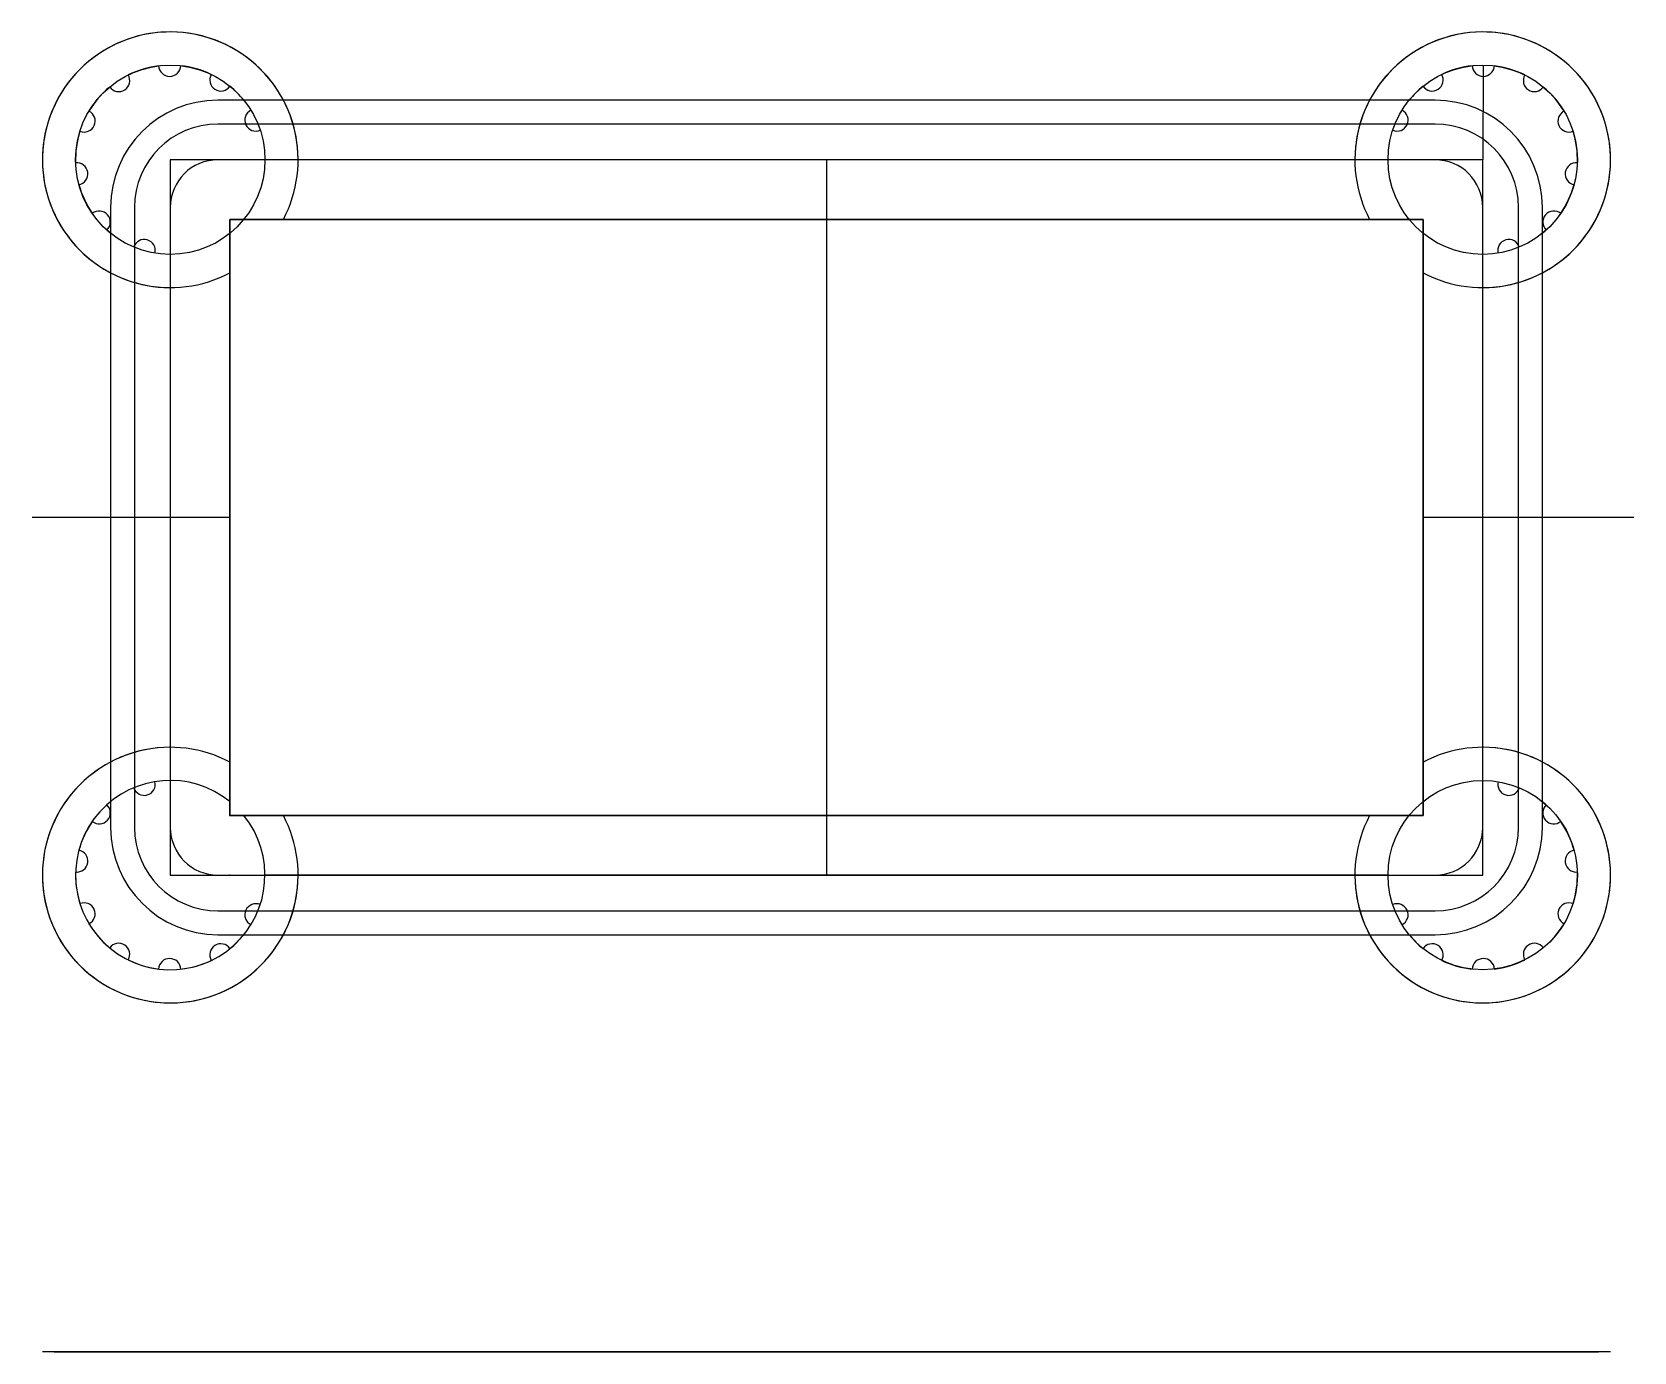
# Model space of a CAD drawing. Header units: centimetres. Extents: x -1.7 to 11.8, y -4.5 to 6.6.
import ezdxf

# ---------------------------------------------------------------- set-up
doc = ezdxf.new("R2010")
doc.units = ezdxf.units.CM
doc.header["$MEASUREMENT"] = 0
for name, color, linetype in [('Archemides Bathtub v6_Sketch1', 7, 'Continuous'), ('Archemides Bathtub v6_Sketch2', 7, 'Continuous'), ('Archemides Bathtub v6_Sketch3', 7, 'Continuous'), ('Archemides Bathtub v6_Sketch4', 7, 'Continuous'), ('Archemides Bathtub v6_Sketch5', 7, 'Continuous')]:
    doc.layers.add(name, color=color, linetype=linetype)

msp = doc.modelspace()

# ---------------------------------------------------------------- linework, layer by layer
at = {"layer": 'Archemides Bathtub v6_Sketch1'}
for p, q in [((10.509, 6.292), (10.504, 5.5)), ((-0.5, 5.5), (-0.5, -0.5)), ((10.504, 5.5), (-0.5, 5.5)), ((5.002, 5.5), (5.002, -0.5)), ((10.504, -0.5), (10.504, 5.5)), ((10.004, 5), (0, 5)), ((0, 5), (0, 0)), ((10.004, 0), (10.004, 5)), ((0, 2.5), (-1.659, 2.5)), ((11.772, 2.5), (10.004, 2.5)), ((0, 0), (10.004, 0)), ((-0.5, -0.5), (10.504, -0.5))]:
    msp.add_line(p, q, dxfattribs=at)
for centre in [(-0.5, 5.5), (10.504, 5.5), (10.504, -0.5)]:
    msp.add_circle(centre, 0.794, dxfattribs=at)
for centre, radius, start, end in [((-0.5, 5.5), 1.072, 0, 270), ((10.504, 5.5), 1.072, 270, 180), ((-0.932, 6.164), 0.0925, 214.9848, 31.1739), ((-0.505, 6.292), 0.0925, 182.2575, 358.4466), ((-0.076, 6.169), 0.0925, 149.5302, 325.7193), ((10.08, 6.169), 0.0925, 214.2807, 30.4698), ((10.509, 6.292), 0.0925, 181.5534, 357.7425), ((10.937, 6.164), 0.0925, 148.8261, 325.0152), ((0.218, 5.833), 0.0925, 116.803, 292.992), ((9.786, 5.833), 0.0925, 247.008, 63.197), ((-1.222, 5.825), 0.0925, 247.7121, 63.9011), ((11.227, 5.825), 0.0925, 116.0989, 292.2879), ((-1.283, 5.382), 0.0925, 280.4393, 96.6284), ((11.288, 5.382), 0.0925, 83.3716, 259.5607), ((-1.095, 4.978), 0.0925, 313.1666, 129.3557), ((11.1, 4.978), 0.0925, 50.6443, 226.8334), ((-0.718, 4.739), 0.0925, 345.8939, 162.0829), ((10.723, 4.739), 0.0925, 17.9171, 194.1061), ((-0.5, -0.5), 1.072, 90, 0), ((10.504, -0.5), 1.072, 180, 90), ((-0.5, -0.5), 0.794, 50.9909, 39.0091), ((-0.718, 0.261), 0.0925, 197.9171, 14.1061), ((10.723, 0.261), 0.0925, 165.8939, 342.0829), ((-1.095, 0.022), 0.0925, 230.6443, 46.8334), ((11.1, 0.022), 0.0925, 133.1666, 309.3557), ((-1.283, -0.382), 0.0925, 263.3716, 79.5607), ((11.288, -0.382), 0.0925, 100.4393, 276.6284), ((-1.222, -0.825), 0.0925, 296.0989, 112.2879), ((0.218, -0.833), 0.0925, 67.008, 243.197), ((9.786, -0.833), 0.0925, 296.803, 112.992), ((11.227, -0.825), 0.0925, 67.7121, 243.9011), ((-0.932, -1.164), 0.0925, 328.8261, 145.0152), ((10.937, -1.164), 0.0925, 34.9848, 211.1739), ((-0.505, -1.292), 0.0925, 1.5534, 177.7425), ((-0.076, -1.169), 0.0925, 34.2807, 210.4698), ((10.08, -1.169), 0.0925, 329.5302, 145.7193), ((10.509, -1.292), 0.0925, 2.2575, 178.4466)]:
    msp.add_arc(centre, radius, start, end, dxfattribs=at)
msp.add_point((0, 0), dxfattribs=at)
at = {"layer": 'Archemides Bathtub v6_Sketch2'}
for p, q in [((10.104, 6, 5), (-0.1, 6, 5)), ((10.104, 5.8, 5), (-0.1, 5.8, 5)), ((10.104, 5.5, 5), (-0.1, 5.5, 5)), ((-1, 5.1, 5), (-1, -0.1, 5)), ((-0.8, 5.1, 5), (-0.8, -0.1, 5)), ((-0.5, 5.1, 5), (-0.5, -0.1, 5)), ((0, 0, 5), (0, 5, 5)), ((0, 5, 5), (10.004, 5, 5)), ((10.004, 5, 5), (10.004, 0, 5)), ((10.504, -0.1, 5), (10.504, 5.1, 5)), ((10.804, -0.1, 5), (10.804, 5.1, 5)), ((11.004, -0.1, 5), (11.004, 5.1, 5)), ((10.004, 0, 5), (0, 0, 5)), ((-0.1, -0.5, 5), (10.104, -0.5, 5)), ((-0.1, -0.8, 5), (10.104, -0.8, 5)), ((-0.1, -1, 5), (10.104, -1, 5))]:
    msp.add_line(p, q, dxfattribs=at)
for centre, radius, start, end in [((-0.1, 5.1, 5), 0.9, 90, 180), ((10.104, 5.1, 5), 0.9, 0, 90), ((-0.1, 5.1, 5), 0.7, 90, 180), ((10.104, 5.1, 5), 0.7, 0, 90), ((-0.1, 5.1, 5), 0.4, 90, 180), ((10.104, 5.1, 5), 0.4, 0, 90), ((-0.1, -0.1, 5), 0.9, 180, 270), ((-0.1, -0.1, 5), 0.7, 180, 270), ((-0.1, -0.1, 5), 0.4, 180, 270), ((10.104, -0.1, 5), 0.7, 270, 360), ((10.104, -0.1, 5), 0.9, 270, 360), ((10.104, -0.1, 5), 0.4, 270, 360)]:
    msp.add_arc(centre, radius, start, end, dxfattribs=at)
msp.add_point((0, 0, 5), dxfattribs=at)
at = {"layer": 'Archemides Bathtub v6_Sketch3'}
for p, q in [((9.887, 6, 5), (0.117, 6, 5)), ((0, 0, 5), (0, 5, 5)), ((0, 5, 5), (10.004, 5, 5)), ((10.004, 5, 5), (10.004, 0, 5)), ((-1, 4.883, 5), (-1, 0.117, 5)), ((11.004, 0.117, 5), (11.004, 4.883, 5)), ((10.004, 0, 5), (0, 0, 5)), ((0.117, -1, 5), (9.887, -1, 5))]:
    msp.add_line(p, q, dxfattribs=at)
for centre, radius, start, end in [((-0.5, 5.5, 5), 1.072, 332.1839, 297.8161), ((10.504, 5.5, 5), 1.072, 242.1839, 207.8161), ((-0.932, 6.164, 5), 0.0925, 214.9848, 31.1739), ((-0.5, 5.5, 5), 0.794, 97.0333, 116.3981), ((-0.505, 6.292, 5), 0.0925, 182.2575, 358.4466), ((-0.5, 5.5, 5), 0.794, 64.306, 83.6708), ((-0.076, 6.169, 5), 0.0925, 149.5302, 325.7193), ((10.08, 6.169, 5), 0.0925, 214.2807, 30.4698), ((10.504, 5.5, 5), 0.794, 96.3292, 115.694), ((10.509, 6.292, 5), 0.0925, 181.5534, 357.7425), ((10.504, 5.5, 5), 0.794, 63.6019, 82.9667), ((10.937, 6.164, 5), 0.0925, 148.8261, 325.0152), ((-0.5, 5.5, 5), 0.794, 129.7605, 149.1254), ((-0.5, 5.5, 5), 0.794, 39.0091, 50.9436), ((10.504, 5.5, 5), 0.794, 129.0564, 140.9909), ((10.504, 5.5, 5), 0.794, 30.8746, 50.2395), ((-1.222, 5.825, 5), 0.0925, 247.7121, 63.9011), ((11.227, 5.825, 5), 0.0925, 116.0989, 292.2879), ((-0.5, 5.5, 5), 0.794, 162.4878, 181.8527), ((10.504, 5.5, 5), 0.794, 358.1473, 17.5122), ((-1.283, 5.382, 5), 0.0925, 280.4393, 96.6284), ((11.288, 5.382, 5), 0.0925, 83.3716, 259.5607), ((-0.5, 5.5, 5), 0.794, 195.2151, 214.5799), ((10.504, 5.5, 5), 0.794, 325.4201, 344.7849), ((-1.095, 4.978, 5), 0.0925, 313.1666, 129.3557), ((11.1, 4.978, 5), 0.0925, 50.6443, 226.8334), ((-0.5, 5.5, 5), 0.794, 227.9423, 230.9909), ((10.504, 5.5, 5), 0.794, 309.0091, 312.0577), ((-0.5, -0.5, 5), 1.072, 62.1839, 27.8161), ((10.504, -0.5, 5), 1.072, 152.1839, 117.8161), ((-1.095, 0.022, 5), 0.0925, 230.6443, 46.8334), ((-0.5, -0.5, 5), 0.794, 129.0091, 132.0577), ((10.504, -0.5, 5), 0.794, 47.9423, 50.9909), ((11.1, 0.022, 5), 0.0925, 133.1666, 309.3557), ((-0.5, -0.5, 5), 0.794, 145.4201, 164.7849), ((10.504, -0.5, 5), 0.794, 15.2151, 34.5799), ((-1.283, -0.382, 5), 0.0925, 263.3716, 79.5607), ((11.288, -0.382, 5), 0.0925, 100.4393, 276.6284), ((-0.5, -0.5, 5), 0.794, 178.1473, 197.5122), ((10.504, -0.5, 5), 0.794, 342.4878, 1.8527), ((-1.222, -0.825, 5), 0.0925, 296.0989, 112.2879), ((11.227, -0.825, 5), 0.0925, 67.7121, 243.9011), ((-0.5, -0.5, 5), 0.794, 210.8746, 230.2395), ((10.504, -0.5, 5), 0.794, 309.7605, 329.1254), ((-0.932, -1.164, 5), 0.0925, 328.8261, 145.0152), ((-0.5, -0.5, 5), 0.794, 309.0564, 320.9909), ((10.504, -0.5, 5), 0.794, 219.0091, 230.9436), ((10.937, -1.164, 5), 0.0925, 34.9848, 211.1739), ((-0.505, -1.292, 5), 0.0925, 1.5534, 177.7425), ((-0.076, -1.169, 5), 0.0925, 34.2807, 210.4698), ((10.08, -1.169, 5), 0.0925, 329.5302, 145.7193), ((10.509, -1.292, 5), 0.0925, 2.2575, 178.4466), ((-0.5, -0.5, 5), 0.794, 243.6019, 262.9667), ((-0.5, -0.5, 5), 0.794, 276.3292, 295.694), ((10.504, -0.5, 5), 0.794, 244.306, 263.6708), ((10.504, -0.5, 5), 0.794, 277.0333, 296.3981)]:
    msp.add_arc(centre, radius, start, end, dxfattribs=at)
msp.add_point((0, 0, 5), dxfattribs=at)
at = {"layer": 'Archemides Bathtub v6_Sketch4'}
for p, q in [((0.294, -0.5, 0.4), (0.472, -0.5, 0.4)), ((0.294, -0.5, 4.5), (0.294, -0.5, 0.4)), ((9.71, -0.5, 4.5), (0.294, -0.5, 4.5)), ((0.572, -0.5, 0.3), (0.572, -0.5)), ((0.572, -0.5), (9.433, -0.5)), ((1.938, -0.5, 2.994), (1.938, -0.5, 3.039)), ((1.938, -0.5, 3.039), (2.137, -0.5, 3.035)), ((1.954, -0.5, 2.048), (1.954, -0.5, 2.092)), ((2.078, -0.5, 2.349), (2.077, -0.5, 2.705)), ((2.553, -0.5, 2.049), (2.137, -0.5, 2.054)), ((2.137, -0.5, 3.035), (2.347, -0.5, 3.038)), ((2.214, -0.5, 2.827), (2.212, -0.5, 2.592)), ((2.54, -0.5, 2.392), (2.538, -0.5, 2.439)), ((2.589, -0.5, 2.392), (2.54, -0.5, 2.392)), ((2.543, -0.5, 2.664), (2.547, -0.5, 2.713)), ((2.547, -0.5, 2.713), (2.589, -0.5, 2.713)), ((2.586, -0.5, 2.555), (2.589, -0.5, 2.392)), ((2.589, -0.5, 2.699), (2.586, -0.5, 2.555)), ((2.589, -0.5, 2.713), (2.589, -0.5, 2.699)), ((2.669, -0.5, 2.819), (2.626, -0.5, 2.819)), ((2.67, -0.5, 2.292), (2.716, -0.5, 2.292)), ((2.796, -0.5, 2.995), (2.796, -0.5, 3.04)), ((2.936, -0.5, 2.398), (2.935, -0.5, 2.706)), ((3.065, -0.5, 2.706), (3.066, -0.5, 2.449)), ((3.204, -0.5, 3.04), (3.204, -0.5, 2.996)), ((3.517, -0.5, 2.996), (3.517, -0.5, 3.041)), ((3.657, -0.5, 2.493), (3.656, -0.5, 2.707)), ((3.721, -0.5, 2.707), (3.721, -0.5, 2.474)), ((3.859, -0.5, 3.041), (3.859, -0.5, 2.997)), ((3.917, -0.5, 2.997), (3.917, -0.5, 3.041)), ((3.918, -0.5, 2.051), (3.918, -0.5, 2.096)), ((3.999, -0.5, 3.039), (4.133, -0.5, 3.036)), ((4.056, -0.5, 2.385), (4.056, -0.5, 2.708)), ((4.185, -0.5, 2.695), (4.186, -0.5, 2.385)), ((4.243, -0.5, 2.566), (4.25, -0.5, 2.587)), ((4.325, -0.5, 2.096), (4.325, -0.5, 2.052)), ((4.51, -0.5, 2.446), (4.686, -0.5, 2.215)), ((4.833, -0.5, 2.097), (4.833, -0.5, 2.052)), ((4.873, -0.5, 2.998), (4.873, -0.5, 3.043)), ((4.873, -0.5, 3.043), (5.072, -0.5, 3.039)), ((4.889, -0.5, 2.053), (4.889, -0.5, 2.096)), ((5.013, -0.5, 2.353), (5.012, -0.5, 2.709)), ((5.072, -0.5, 3.039), (5.282, -0.5, 3.043)), ((5.488, -0.5, 2.053), (5.072, -0.5, 2.058)), ((5.15, -0.5, 2.831), (5.147, -0.5, 2.596)), ((5.476, -0.5, 2.396), (5.473, -0.5, 2.444)), ((5.524, -0.5, 2.396), (5.476, -0.5, 2.396)), ((5.478, -0.5, 2.668), (5.482, -0.5, 2.717)), ((5.482, -0.5, 2.717), (5.524, -0.5, 2.717)), ((5.521, -0.5, 2.559), (5.524, -0.5, 2.396)), ((5.524, -0.5, 2.704), (5.521, -0.5, 2.559)), ((5.524, -0.5, 2.717), (5.524, -0.5, 2.704)), ((5.605, -0.5, 2.824), (5.561, -0.5, 2.824)), ((5.605, -0.5, 2.296), (5.651, -0.5, 2.296)), ((5.746, -0.5, 2.999), (5.746, -0.5, 3.044)), ((5.747, -0.5, 2.054), (5.747, -0.5, 2.098)), ((5.885, -0.5, 2.388), (5.885, -0.5, 2.71)), ((6.155, -0.5, 2.054), (5.944, -0.5, 2.06)), ((6.015, -0.5, 2.711), (6.015, -0.5, 2.567)), ((6.032, -0.5, 2.532), (6.016, -0.5, 2.523)), ((6.016, -0.5, 2.523), (6.016, -0.5, 2.388)), ((6.348, -0.5, 2.236), (6.032, -0.5, 2.532)), ((6.105, -0.5, 2.638), (6.192, -0.5, 2.723)), ((6.427, -0.5, 2.856), (6.149, -0.5, 2.601)), ((6.149, -0.5, 2.601), (6.568, -0.5, 2.21)), ((6.153, -0.5, 3.045), (6.154, -0.5, 3)), ((6.155, -0.5, 2.099), (6.155, -0.5, 2.054)), ((6.192, -0.5, 2.723), (6.347, -0.5, 2.878)), ((6.42, -0.5, 2.167), (6.348, -0.5, 2.236)), ((6.458, -0.5, 2.994), (6.458, -0.5, 3.045)), ((6.698, -0.5, 3.045), (6.698, -0.5, 3)), ((6.737, -0.5, 2.098), (6.737, -0.5, 2.055)), ((6.772, -0.5, 2.055), (6.772, -0.5, 2.103)), ((6.989, -0.5, 2.374), (7.163, -0.5, 2.767)), ((7.072, -0.5, 2.387), (6.996, -0.5, 2.208)), ((7.476, -0.5, 2.388), (7.072, -0.5, 2.387)), ((7.096, -0.5, 2.447), (7.448, -0.5, 2.447)), ((7.096, -0.5, 2.103), (7.096, -0.5, 2.056)), ((7.273, -0.5, 2.867), (7.096, -0.5, 2.447)), ((7.448, -0.5, 2.447), (7.273, -0.5, 2.867)), ((7.284, -0.5, 3.056), (7.33, -0.5, 3.056)), ((7.33, -0.5, 3.056), (7.628, -0.5, 2.357)), ((7.673, -0.5, 2.063), (7.448, -0.5, 2.056)), ((7.448, -0.5, 2.056), (7.448, -0.5, 2.104)), ((7.562, -0.5, 2.175), (7.476, -0.5, 2.388)), ((7.825, -0.5, 2.104), (7.825, -0.5, 2.057)), ((8.029, -0.5, 2.333), (8.016, -0.5, 2.34)), ((8.067, -0.5, 2.368), (8.029, -0.5, 2.333)), ((8.084, -0.5, 2.587), (8.067, -0.5, 2.368)), ((8.074, -0.5, 3.058), (8.121, -0.5, 3.058)), ((8.121, -0.5, 2.984), (8.084, -0.5, 2.587)), ((8.121, -0.5, 3.058), (8.121, -0.5, 2.984)), ((9.433, -0.5), (9.433, -0.5, 0.3)), ((9.533, -0.5, 0.4), (9.71, -0.5, 0.4)), ((9.71, -0.5, 0.4), (9.71, -0.5, 4.5))]:
    msp.add_line(p, q, dxfattribs=at)
at = {"layer": 'Archemides Bathtub v6_Sketch4', "extrusion": (0, -1, 0)}
for centre, start, end in [((0.472, 0.3, 0.5), 0, 90), ((9.533, 0.3, 0.5), 90, 180)]:
    msp.add_arc(centre, 0.1, start, end, dxfattribs=at)
at = {"layer": 'Archemides Bathtub v6_Sketch4', "extrusion": (0, 1, 0)}
for points, knots in [([(2.039, -0.5, 2.986), (2.027, -0.5, 2.988), (1.994, -0.5, 2.994), (1.96, -0.5, 2.994), (1.938, -0.5, 2.994)], [0, 0, 0, 0, 0.0341735, 0.1007753, 0.1007753, 0.1007753, 0.1007753]), ([(2.137, -0.5, 2.054), (2.12, -0.5, 2.054), (2.059, -0.5, 2.052), (1.998, -0.5, 2.05), (1.954, -0.5, 2.048)], [0, 0, 0, 0, 0.0501937, 0.1826638, 0.1826638, 0.1826638, 0.1826638]), ([(1.954, -0.5, 2.092), (1.974, -0.5, 2.092), (2.007, -0.5, 2.092), (2.038, -0.5, 2.1), (2.05, -0.5, 2.104)], [0, 0, 0, 0, 0.06070827, 0.09714071, 0.09714071, 0.09714071, 0.09714071]), ([(2.064, -0.5, 2.968), (2.061, -0.5, 2.972), (2.054, -0.5, 2.981), (2.044, -0.5, 2.985), (2.039, -0.5, 2.986)], [0, 0, 0, 0, 0.01491055, 0.03205544, 0.03205544, 0.03205544, 0.03205544]), ([(2.05, -0.5, 2.104), (2.053, -0.5, 2.105), (2.059, -0.5, 2.108), (2.063, -0.5, 2.114), (2.064, -0.5, 2.117)], [0, 0, 0, 0, 0.00995465, 0.01957455, 0.01957455, 0.01957455, 0.01957455]), ([(2.064, -0.5, 2.117), (2.066, -0.5, 2.125), (2.073, -0.5, 2.149), (2.073, -0.5, 2.174), (2.074, -0.5, 2.19)], [0, 0, 0, 0, 0.02594644, 0.07400889, 0.07400889, 0.07400889, 0.07400889]), ([(2.075, -0.5, 2.89), (2.075, -0.5, 2.908), (2.075, -0.5, 2.935), (2.067, -0.5, 2.96), (2.064, -0.5, 2.968)], [0, 0, 0, 0, 0.05274031, 0.07906766, 0.07906766, 0.07906766, 0.07906766]), ([(2.074, -0.5, 2.19), (2.075, -0.5, 2.219), (2.077, -0.5, 2.272), (2.078, -0.5, 2.325), (2.078, -0.5, 2.349)], [0, 0, 0, 0, 0.0857717, 0.1589498, 0.1589498, 0.1589498, 0.1589498]), ([(2.077, -0.5, 2.705), (2.077, -0.5, 2.736), (2.077, -0.5, 2.798), (2.076, -0.5, 2.86), (2.075, -0.5, 2.89)], [0, 0, 0, 0, 0.0937297, 0.1853807, 0.1853807, 0.1853807, 0.1853807]), ([(2.209, -0.5, 2.318), (2.209, -0.5, 2.281), (2.209, -0.5, 2.215), (2.212, -0.5, 2.15), (2.213, -0.5, 2.123)], [0, 0, 0, 0, 0.113418, 0.1958636, 0.1958636, 0.1958636, 0.1958636]), ([(2.212, -0.5, 2.525), (2.211, -0.5, 2.497), (2.209, -0.5, 2.428), (2.209, -0.5, 2.359), (2.209, -0.5, 2.318)], [0, 0, 0, 0, 0.0866248, 0.2070112, 0.2070112, 0.2070112, 0.2070112]), ([(2.344, -0.5, 2.529), (2.326, -0.5, 2.529), (2.281, -0.5, 2.528), (2.237, -0.5, 2.526), (2.212, -0.5, 2.525)], [0, 0, 0, 0, 0.0564527, 0.1324559, 0.1324559, 0.1324559, 0.1324559]), ([(2.212, -0.5, 2.592), (2.238, -0.5, 2.59), (2.288, -0.5, 2.588), (2.338, -0.5, 2.588), (2.362, -0.5, 2.588)], [0, 0, 0, 0, 0.0782858, 0.1498963, 0.1498963, 0.1498963, 0.1498963]), ([(2.213, -0.5, 2.123), (2.248, -0.5, 2.12), (2.323, -0.5, 2.116), (2.398, -0.5, 2.115), (2.438, -0.5, 2.115)], [0, 0, 0, 0, 0.1066012, 0.2252578, 0.2252578, 0.2252578, 0.2252578]), ([(2.218, -0.5, 2.972), (2.218, -0.5, 2.947), (2.216, -0.5, 2.899), (2.215, -0.5, 2.85), (2.214, -0.5, 2.827)], [0, 0, 0, 0, 0.0749526, 0.1450091, 0.1450091, 0.1450091, 0.1450091]), ([(2.301, -0.5, 2.977), (2.285, -0.5, 2.976), (2.257, -0.5, 2.975), (2.229, -0.5, 2.973), (2.218, -0.5, 2.972)], [0, 0, 0, 0, 0.04972034, 0.08307258, 0.08307258, 0.08307258, 0.08307258]), ([(2.376, -0.5, 2.98), (2.367, -0.5, 2.98), (2.342, -0.5, 2.979), (2.317, -0.5, 2.978), (2.301, -0.5, 2.977)], [0, 0, 0, 0, 0.02701252, 0.07461937, 0.07461937, 0.07461937, 0.07461937]), ([(2.498, -0.5, 2.521), (2.479, -0.5, 2.523), (2.428, -0.5, 2.53), (2.376, -0.5, 2.529), (2.344, -0.5, 2.529)], [0, 0, 0, 0, 0.0586984, 0.1543658, 0.1543658, 0.1543658, 0.1543658]), ([(2.347, -0.5, 3.038), (2.391, -0.5, 3.039), (2.464, -0.5, 3.04), (2.537, -0.5, 3.041), (2.567, -0.5, 3.041)], [0, 0, 0, 0, 0.1304971, 0.2195231, 0.2195231, 0.2195231, 0.2195231]), ([(2.362, -0.5, 2.588), (2.387, -0.5, 2.588), (2.435, -0.5, 2.588), (2.482, -0.5, 2.593), (2.503, -0.5, 2.596)], [0, 0, 0, 0, 0.0768531, 0.1417425, 0.1417425, 0.1417425, 0.1417425]), ([(2.532, -0.5, 2.97), (2.506, -0.5, 2.973), (2.454, -0.5, 2.979), (2.402, -0.5, 2.98), (2.376, -0.5, 2.98)], [0, 0, 0, 0, 0.0783911, 0.1564779, 0.1564779, 0.1564779, 0.1564779]), ([(2.438, -0.5, 2.115), (2.463, -0.5, 2.115), (2.505, -0.5, 2.115), (2.547, -0.5, 2.119), (2.564, -0.5, 2.121)], [0, 0, 0, 0, 0.0757968, 0.1263185, 0.1263185, 0.1263185, 0.1263185]), ([(2.528, -0.5, 2.504), (2.525, -0.5, 2.507), (2.517, -0.5, 2.516), (2.505, -0.5, 2.519), (2.498, -0.5, 2.521)], [0, 0, 0, 0, 0.0155297, 0.03537044, 0.03537044, 0.03537044, 0.03537044]), ([(2.503, -0.5, 2.596), (2.51, -0.5, 2.596), (2.52, -0.5, 2.598), (2.529, -0.5, 2.604), (2.532, -0.5, 2.607)], [0, 0, 0, 0, 0.01876454, 0.03118284, 0.03118284, 0.03118284, 0.03118284]), ([(2.538, -0.5, 2.439), (2.538, -0.5, 2.454), (2.538, -0.5, 2.476), (2.531, -0.5, 2.496), (2.528, -0.5, 2.504)], [0, 0, 0, 0, 0.04192926, 0.06519083, 0.06519083, 0.06519083, 0.06519083]), ([(2.616, -0.5, 2.949), (2.603, -0.5, 2.954), (2.576, -0.5, 2.964), (2.547, -0.5, 2.968), (2.532, -0.5, 2.97)], [0, 0, 0, 0, 0.04242087, 0.08725167, 0.08725167, 0.08725167, 0.08725167]), ([(2.532, -0.5, 2.607), (2.534, -0.5, 2.613), (2.54, -0.5, 2.631), (2.542, -0.5, 2.651), (2.543, -0.5, 2.664)], [0, 0, 0, 0, 0.01939359, 0.05842109, 0.05842109, 0.05842109, 0.05842109]), ([(2.698, -0.5, 2.058), (2.676, -0.5, 2.056), (2.628, -0.5, 2.05), (2.579, -0.5, 2.049), (2.553, -0.5, 2.049)], [0, 0, 0, 0, 0.0667232, 0.1460237, 0.1460237, 0.1460237, 0.1460237]), ([(2.564, -0.5, 2.121), (2.576, -0.5, 2.123), (2.6, -0.5, 2.127), (2.622, -0.5, 2.136), (2.634, -0.5, 2.14)], [0, 0, 0, 0, 0.03700323, 0.07231753, 0.07231753, 0.07231753, 0.07231753]), ([(2.567, -0.5, 3.041), (2.589, -0.5, 3.041), (2.633, -0.5, 3.04), (2.676, -0.5, 3.036), (2.697, -0.5, 3.033)], [0, 0, 0, 0, 0.0671006, 0.1306018, 0.1306018, 0.1306018, 0.1306018]), ([(2.626, -0.5, 2.819), (2.625, -0.5, 2.842), (2.625, -0.5, 2.885), (2.619, -0.5, 2.928), (2.616, -0.5, 2.949)], [0, 0, 0, 0, 0.0679712, 0.130056, 0.130056, 0.130056, 0.130056]), ([(2.634, -0.5, 2.14), (2.636, -0.5, 2.148), (2.643, -0.5, 2.168), (2.648, -0.5, 2.187), (2.65, -0.5, 2.198)], [0, 0, 0, 0, 0.02677484, 0.06091586, 0.06091586, 0.06091586, 0.06091586]), ([(2.65, -0.5, 2.198), (2.655, -0.5, 2.217), (2.662, -0.5, 2.248), (2.668, -0.5, 2.279), (2.67, -0.5, 2.292)], [0, 0, 0, 0, 0.05582337, 0.09556031, 0.09556031, 0.09556031, 0.09556031]), ([(2.682, -0.5, 2.964), (2.681, -0.5, 2.951), (2.676, -0.5, 2.903), (2.672, -0.5, 2.855), (2.669, -0.5, 2.819)], [0, 0, 0, 0, 0.0395589, 0.1454926, 0.1454926, 0.1454926, 0.1454926]), ([(2.697, -0.5, 3.033), (2.694, -0.5, 3.021), (2.688, -0.5, 2.998), (2.684, -0.5, 2.975), (2.682, -0.5, 2.964)], [0, 0, 0, 0, 0.03828199, 0.07070912, 0.07070912, 0.07070912, 0.07070912]), ([(2.716, -0.5, 2.292), (2.711, -0.5, 2.249), (2.702, -0.5, 2.172), (2.699, -0.5, 2.093), (2.698, -0.5, 2.058)], [0, 0, 0, 0, 0.1294608, 0.2342626, 0.2342626, 0.2342626, 0.2342626]), ([(2.796, -0.5, 3.04), (2.833, -0.5, 3.038), (2.903, -0.5, 3.035), (2.973, -0.5, 3.035), (3.007, -0.5, 3.035)], [0, 0, 0, 0, 0.1096616, 0.2112391, 0.2112391, 0.2112391, 0.2112391]), ([(2.896, -0.5, 2.988), (2.885, -0.5, 2.99), (2.852, -0.5, 2.995), (2.818, -0.5, 2.995), (2.796, -0.5, 2.995)], [0, 0, 0, 0, 0.0341733, 0.1007752, 0.1007752, 0.1007752, 0.1007752]), ([(2.922, -0.5, 2.97), (2.919, -0.5, 2.974), (2.912, -0.5, 2.982), (2.902, -0.5, 2.986), (2.896, -0.5, 2.988)], [0, 0, 0, 0, 0.01491047, 0.03205557, 0.03205557, 0.03205557, 0.03205557]), ([(2.933, -0.5, 2.892), (2.933, -0.5, 2.909), (2.932, -0.5, 2.936), (2.925, -0.5, 2.961), (2.922, -0.5, 2.97)], [0, 0, 0, 0, 0.05274031, 0.07906766, 0.07906766, 0.07906766, 0.07906766]), ([(2.935, -0.5, 2.706), (2.935, -0.5, 2.737), (2.935, -0.5, 2.799), (2.933, -0.5, 2.861), (2.933, -0.5, 2.892)], [0, 0, 0, 0, 0.0937296, 0.1853807, 0.1853807, 0.1853807, 0.1853807]), ([(2.955, -0.5, 2.207), (2.95, -0.5, 2.232), (2.936, -0.5, 2.295), (2.936, -0.5, 2.36), (2.936, -0.5, 2.398)], [0, 0, 0, 0, 0.0778683, 0.1931284, 0.1931284, 0.1931284, 0.1931284]), ([(3.012, -0.5, 2.122), (2.999, -0.5, 2.135), (2.976, -0.5, 2.16), (2.962, -0.5, 2.192), (2.955, -0.5, 2.207)], [0, 0, 0, 0, 0.0545841, 0.1026567, 0.1026567, 0.1026567, 0.1026567]), ([(3.007, -0.5, 3.035), (3.04, -0.5, 3.035), (3.106, -0.5, 3.035), (3.171, -0.5, 3.039), (3.204, -0.5, 3.04)], [0, 0, 0, 0, 0.098616, 0.1966146, 0.1966146, 0.1966146, 0.1966146]), ([(3.132, -0.5, 2.055), (3.108, -0.5, 2.063), (3.064, -0.5, 2.079), (3.028, -0.5, 2.108), (3.012, -0.5, 2.122)], [0, 0, 0, 0, 0.0753982, 0.1381877, 0.1381877, 0.1381877, 0.1381877]), ([(3.068, -0.5, 2.904), (3.068, -0.5, 2.885), (3.066, -0.5, 2.82), (3.066, -0.5, 2.754), (3.065, -0.5, 2.706)], [0, 0, 0, 0, 0.0564557, 0.1979298, 0.1979298, 0.1979298, 0.1979298]), ([(3.066, -0.5, 2.449), (3.065, -0.5, 2.407), (3.065, -0.5, 2.34), (3.079, -0.5, 2.275), (3.085, -0.5, 2.251)], [0, 0, 0, 0, 0.1244791, 0.1993403, 0.1993403, 0.1993403, 0.1993403]), ([(3.079, -0.5, 2.972), (3.076, -0.5, 2.964), (3.069, -0.5, 2.942), (3.068, -0.5, 2.919), (3.068, -0.5, 2.904)], [0, 0, 0, 0, 0.02496389, 0.06885978, 0.06885978, 0.06885978, 0.06885978]), ([(3.103, -0.5, 2.988), (3.098, -0.5, 2.986), (3.088, -0.5, 2.983), (3.082, -0.5, 2.975), (3.079, -0.5, 2.972)], [0, 0, 0, 0, 0.0166102, 0.02966831, 0.02966831, 0.02966831, 0.02966831]), ([(3.085, -0.5, 2.251), (3.092, -0.5, 2.236), (3.107, -0.5, 2.205), (3.133, -0.5, 2.183), (3.146, -0.5, 2.172)], [0, 0, 0, 0, 0.0501117, 0.1007462, 0.1007462, 0.1007462, 0.1007462]), ([(3.204, -0.5, 2.996), (3.182, -0.5, 2.996), (3.148, -0.5, 2.995), (3.115, -0.5, 2.99), (3.103, -0.5, 2.988)], [0, 0, 0, 0, 0.0662535, 0.1007715, 0.1007715, 0.1007715, 0.1007715]), ([(3.318, -0.5, 2.03), (3.284, -0.5, 2.031), (3.221, -0.5, 2.032), (3.16, -0.5, 2.048), (3.132, -0.5, 2.055)], [0, 0, 0, 0, 0.1003703, 0.1882957, 0.1882957, 0.1882957, 0.1882957]), ([(3.146, -0.5, 2.172), (3.159, -0.5, 2.164), (3.186, -0.5, 2.148), (3.216, -0.5, 2.139), (3.233, -0.5, 2.134)], [0, 0, 0, 0, 0.04330428, 0.09492896, 0.09492896, 0.09492896, 0.09492896]), ([(3.233, -0.5, 2.134), (3.252, -0.5, 2.13), (3.292, -0.5, 2.121), (3.333, -0.5, 2.12), (3.354, -0.5, 2.12)], [0, 0, 0, 0, 0.0584338, 0.1222921, 0.1222921, 0.1222921, 0.1222921]), ([(3.485, -0.5, 2.052), (3.459, -0.5, 2.046), (3.404, -0.5, 2.032), (3.347, -0.5, 2.031), (3.318, -0.5, 2.03)], [0, 0, 0, 0, 0.0810779, 0.1690486, 0.1690486, 0.1690486, 0.1690486]), ([(3.354, -0.5, 2.12), (3.379, -0.5, 2.121), (3.426, -0.5, 2.122), (3.471, -0.5, 2.134), (3.493, -0.5, 2.139)], [0, 0, 0, 0, 0.0738435, 0.1403405, 0.1403405, 0.1403405, 0.1403405]), ([(3.609, -0.5, 2.113), (3.591, -0.5, 2.1), (3.553, -0.5, 2.074), (3.509, -0.5, 2.059), (3.485, -0.5, 2.052)], [0, 0, 0, 0, 0.0650592, 0.1387709, 0.1387709, 0.1387709, 0.1387709]), ([(3.493, -0.5, 2.139), (3.511, -0.5, 2.145), (3.543, -0.5, 2.156), (3.571, -0.5, 2.177), (3.583, -0.5, 2.186)], [0, 0, 0, 0, 0.0571326, 0.1024559, 0.1024559, 0.1024559, 0.1024559]), ([(3.618, -0.5, 2.989), (3.606, -0.5, 2.991), (3.573, -0.5, 2.996), (3.539, -0.5, 2.996), (3.517, -0.5, 2.996)], [0, 0, 0, 0, 0.034518, 0.1007718, 0.1007718, 0.1007718, 0.1007718]), ([(3.517, -0.5, 3.041), (3.55, -0.5, 3.039), (3.606, -0.5, 3.037), (3.662, -0.5, 3.036), (3.685, -0.5, 3.036)], [0, 0, 0, 0, 0.0995651, 0.1680462, 0.1680462, 0.1680462, 0.1680462]), ([(3.583, -0.5, 2.186), (3.593, -0.5, 2.195), (3.611, -0.5, 2.214), (3.623, -0.5, 2.237), (3.628, -0.5, 2.248)], [0, 0, 0, 0, 0.03971594, 0.07725051, 0.07725051, 0.07725051, 0.07725051]), ([(3.697, -0.5, 2.233), (3.687, -0.5, 2.211), (3.666, -0.5, 2.165), (3.629, -0.5, 2.13), (3.609, -0.5, 2.113)], [0, 0, 0, 0, 0.0726289, 0.1506241, 0.1506241, 0.1506241, 0.1506241]), ([(3.643, -0.5, 2.971), (3.64, -0.5, 2.975), (3.633, -0.5, 2.983), (3.623, -0.5, 2.987), (3.618, -0.5, 2.989)], [0, 0, 0, 0, 0.01491047, 0.03205536, 0.03205536, 0.03205536, 0.03205536]), ([(3.628, -0.5, 2.248), (3.633, -0.5, 2.261), (3.644, -0.5, 2.292), (3.648, -0.5, 2.324), (3.65, -0.5, 2.341)], [0, 0, 0, 0, 0.04247762, 0.09612284, 0.09612284, 0.09612284, 0.09612284]), ([(3.653, -0.5, 2.893), (3.653, -0.5, 2.91), (3.653, -0.5, 2.937), (3.646, -0.5, 2.962), (3.643, -0.5, 2.971)], [0, 0, 0, 0, 0.05270663, 0.07898961, 0.07898961, 0.07898961, 0.07898961]), ([(3.65, -0.5, 2.341), (3.652, -0.5, 2.364), (3.656, -0.5, 2.414), (3.657, -0.5, 2.465), (3.657, -0.5, 2.493)], [0, 0, 0, 0, 0.0679713, 0.151439, 0.151439, 0.151439, 0.151439]), ([(3.656, -0.5, 2.707), (3.656, -0.5, 2.738), (3.656, -0.5, 2.8), (3.654, -0.5, 2.862), (3.653, -0.5, 2.893)], [0, 0, 0, 0, 0.0937308, 0.1853923, 0.1853923, 0.1853923, 0.1853923]), ([(3.685, -0.5, 3.036), (3.708, -0.5, 3.036), (3.766, -0.5, 3.037), (3.823, -0.5, 3.04), (3.859, -0.5, 3.041)], [0, 0, 0, 0, 0.0674358, 0.1736159, 0.1736159, 0.1736159, 0.1736159]), ([(3.721, -0.5, 2.474), (3.721, -0.5, 2.425), (3.721, -0.5, 2.344), (3.704, -0.5, 2.265), (3.697, -0.5, 2.233)], [0, 0, 0, 0, 0.1462944, 0.242304, 0.242304, 0.242304, 0.242304]), ([(3.723, -0.5, 2.905), (3.723, -0.5, 2.886), (3.721, -0.5, 2.82), (3.721, -0.5, 2.754), (3.721, -0.5, 2.707)], [0, 0, 0, 0, 0.0564557, 0.1979298, 0.1979298, 0.1979298, 0.1979298]), ([(3.733, -0.5, 2.973), (3.731, -0.5, 2.965), (3.724, -0.5, 2.943), (3.723, -0.5, 2.92), (3.723, -0.5, 2.905)], [0, 0, 0, 0, 0.02481581, 0.0686968, 0.0686968, 0.0686968, 0.0686968]), ([(3.758, -0.5, 2.989), (3.753, -0.5, 2.987), (3.743, -0.5, 2.984), (3.736, -0.5, 2.976), (3.733, -0.5, 2.973)], [0, 0, 0, 0, 0.01629254, 0.0295994, 0.0295994, 0.0295994, 0.0295994]), ([(3.859, -0.5, 2.997), (3.836, -0.5, 2.997), (3.803, -0.5, 2.996), (3.769, -0.5, 2.991), (3.758, -0.5, 2.989)], [0, 0, 0, 0, 0.0667757, 0.1014664, 0.1014664, 0.1014664, 0.1014664]), ([(3.917, -0.5, 3.041), (3.928, -0.5, 3.041), (3.956, -0.5, 3.04), (3.983, -0.5, 3.04), (3.999, -0.5, 3.039)], [0, 0, 0, 0, 0.03433188, 0.0829531, 0.0829531, 0.0829531, 0.0829531]), ([(4.017, -0.5, 2.989), (4.006, -0.5, 2.991), (3.973, -0.5, 2.997), (3.939, -0.5, 2.997), (3.917, -0.5, 2.997)], [0, 0, 0, 0, 0.0341737, 0.1007753, 0.1007753, 0.1007753, 0.1007753]), ([(4.143, -0.5, 2.057), (4.113, -0.5, 2.057), (4.038, -0.5, 2.056), (3.963, -0.5, 2.053), (3.918, -0.5, 2.051)], [0, 0, 0, 0, 0.089732, 0.2251625, 0.2251625, 0.2251625, 0.2251625]), ([(3.918, -0.5, 2.096), (3.94, -0.5, 2.096), (3.974, -0.5, 2.096), (4.007, -0.5, 2.101), (4.018, -0.5, 2.103)], [0, 0, 0, 0, 0.0662471, 0.1006925, 0.1006925, 0.1006925, 0.1006925]), ([(4.043, -0.5, 2.971), (4.04, -0.5, 2.975), (4.033, -0.5, 2.984), (4.022, -0.5, 2.987), (4.017, -0.5, 2.989)], [0, 0, 0, 0, 0.01491047, 0.03205557, 0.03205557, 0.03205557, 0.03205557]), ([(4.018, -0.5, 2.103), (4.024, -0.5, 2.105), (4.033, -0.5, 2.109), (4.04, -0.5, 2.116), (4.043, -0.5, 2.12)], [0, 0, 0, 0, 0.01698769, 0.03054073, 0.03054073, 0.03054073, 0.03054073]), ([(4.043, -0.5, 2.12), (4.046, -0.5, 2.128), (4.053, -0.5, 2.149), (4.053, -0.5, 2.173), (4.054, -0.5, 2.187)], [0, 0, 0, 0, 0.02481575, 0.06869676, 0.06869676, 0.06869676, 0.06869676]), ([(4.053, -0.5, 2.893), (4.053, -0.5, 2.911), (4.053, -0.5, 2.937), (4.045, -0.5, 2.963), (4.043, -0.5, 2.971)], [0, 0, 0, 0, 0.05274031, 0.07906766, 0.07906766, 0.07906766, 0.07906766]), ([(4.056, -0.5, 2.708), (4.056, -0.5, 2.739), (4.055, -0.5, 2.801), (4.054, -0.5, 2.863), (4.053, -0.5, 2.893)], [0, 0, 0, 0, 0.0937297, 0.1853807, 0.1853807, 0.1853807, 0.1853807]), ([(4.054, -0.5, 2.187), (4.054, -0.5, 2.206), (4.055, -0.5, 2.272), (4.056, -0.5, 2.338), (4.056, -0.5, 2.385)], [0, 0, 0, 0, 0.0568041, 0.1979298, 0.1979298, 0.1979298, 0.1979298]), ([(4.133, -0.5, 3.036), (4.15, -0.5, 3.036), (4.191, -0.5, 3.037), (4.232, -0.5, 3.038), (4.257, -0.5, 3.039)], [0, 0, 0, 0, 0.0507016, 0.1233798, 0.1233798, 0.1233798, 0.1233798]), ([(4.325, -0.5, 2.052), (4.293, -0.5, 2.053), (4.233, -0.5, 2.056), (4.172, -0.5, 2.057), (4.143, -0.5, 2.057)], [0, 0, 0, 0, 0.0950398, 0.1819846, 0.1819846, 0.1819846, 0.1819846]), ([(4.19, -0.5, 2.898), (4.189, -0.5, 2.879), (4.188, -0.5, 2.811), (4.186, -0.5, 2.744), (4.185, -0.5, 2.695)], [0, 0, 0, 0, 0.055597, 0.2028467, 0.2028467, 0.2028467, 0.2028467]), ([(4.186, -0.5, 2.385), (4.186, -0.5, 2.354), (4.186, -0.5, 2.293), (4.188, -0.5, 2.231), (4.189, -0.5, 2.201)], [0, 0, 0, 0, 0.0935566, 0.1846956, 0.1846956, 0.1846956, 0.1846956]), ([(4.189, -0.5, 2.201), (4.189, -0.5, 2.183), (4.189, -0.5, 2.156), (4.196, -0.5, 2.131), (4.198, -0.5, 2.122)], [0, 0, 0, 0, 0.05287044, 0.07953521, 0.07953521, 0.07953521, 0.07953521]), ([(4.194, -0.5, 2.968), (4.193, -0.5, 2.956), (4.192, -0.5, 2.932), (4.19, -0.5, 2.909), (4.19, -0.5, 2.898)], [0, 0, 0, 0, 0.03649275, 0.07050954, 0.07050954, 0.07050954, 0.07050954]), ([(4.335, -0.5, 2.99), (4.311, -0.5, 2.989), (4.263, -0.5, 2.987), (4.217, -0.5, 2.974), (4.194, -0.5, 2.968)], [0, 0, 0, 0, 0.0712851, 0.1428302, 0.1428302, 0.1428302, 0.1428302]), ([(4.198, -0.5, 2.122), (4.201, -0.5, 2.118), (4.209, -0.5, 2.109), (4.219, -0.5, 2.105), (4.225, -0.5, 2.103)], [0, 0, 0, 0, 0.0153991, 0.03292921, 0.03292921, 0.03292921, 0.03292921]), ([(4.225, -0.5, 2.103), (4.236, -0.5, 2.101), (4.269, -0.5, 2.097), (4.303, -0.5, 2.096), (4.325, -0.5, 2.096)], [0, 0, 0, 0, 0.0344454, 0.1006925, 0.1006925, 0.1006925, 0.1006925]), ([(4.382, -0.5, 2.397), (4.359, -0.5, 2.427), (4.313, -0.5, 2.484), (4.266, -0.5, 2.539), (4.243, -0.5, 2.566)], [0, 0, 0, 0, 0.1141377, 0.2193359, 0.2193359, 0.2193359, 0.2193359]), ([(4.25, -0.5, 2.587), (4.26, -0.5, 2.586), (4.279, -0.5, 2.585), (4.297, -0.5, 2.585), (4.305, -0.5, 2.585)], [0, 0, 0, 0, 0.0319201, 0.05509671, 0.05509671, 0.05509671, 0.05509671]), ([(4.257, -0.5, 3.039), (4.285, -0.5, 3.04), (4.327, -0.5, 3.042), (4.369, -0.5, 3.043), (4.383, -0.5, 3.043)], [0, 0, 0, 0, 0.0859459, 0.126203, 0.126203, 0.126203, 0.126203]), ([(4.305, -0.5, 2.585), (4.343, -0.5, 2.586), (4.413, -0.5, 2.589), (4.471, -0.5, 2.628), (4.497, -0.5, 2.645)], [0, 0, 0, 0, 0.1125005, 0.2049927, 0.2049927, 0.2049927, 0.2049927]), ([(4.506, -0.5, 2.939), (4.483, -0.5, 2.954), (4.431, -0.5, 2.987), (4.369, -0.5, 2.989), (4.335, -0.5, 2.99)], [0, 0, 0, 0, 0.0805191, 0.1811518, 0.1811518, 0.1811518, 0.1811518]), ([(4.487, -0.5, 2.256), (4.469, -0.5, 2.282), (4.435, -0.5, 2.33), (4.399, -0.5, 2.376), (4.382, -0.5, 2.397)], [0, 0, 0, 0, 0.0953481, 0.175354, 0.175354, 0.175354, 0.175354]), ([(4.383, -0.5, 3.043), (4.421, -0.5, 3.043), (4.487, -0.5, 3.043), (4.55, -0.5, 3.027), (4.577, -0.5, 3.02)], [0, 0, 0, 0, 0.1151353, 0.1958608, 0.1958608, 0.1958608, 0.1958608]), ([(4.428, -0.5, 2.555), (4.438, -0.5, 2.542), (4.465, -0.5, 2.505), (4.493, -0.5, 2.469), (4.51, -0.5, 2.446)], [0, 0, 0, 0, 0.0490598, 0.1363105, 0.1363105, 0.1363105, 0.1363105]), ([(4.583, -0.5, 2.614), (4.56, -0.5, 2.602), (4.512, -0.5, 2.575), (4.457, -0.5, 2.562), (4.428, -0.5, 2.555)], [0, 0, 0, 0, 0.076276, 0.1663037, 0.1663037, 0.1663037, 0.1663037]), ([(4.639, -0.5, 2.052), (4.619, -0.5, 2.078), (4.566, -0.5, 2.144), (4.517, -0.5, 2.213), (4.487, -0.5, 2.256)], [0, 0, 0, 0, 0.0981432, 0.2545516, 0.2545516, 0.2545516, 0.2545516]), ([(4.497, -0.5, 2.645), (4.516, -0.5, 2.667), (4.555, -0.5, 2.712), (4.56, -0.5, 2.772), (4.562, -0.5, 2.803)], [0, 0, 0, 0, 0.0851208, 0.1752963, 0.1752963, 0.1752963, 0.1752963]), ([(4.562, -0.5, 2.803), (4.56, -0.5, 2.83), (4.556, -0.5, 2.882), (4.522, -0.5, 2.92), (4.506, -0.5, 2.939)], [0, 0, 0, 0, 0.0781144, 0.1507794, 0.1507794, 0.1507794, 0.1507794]), ([(4.577, -0.5, 3.02), (4.596, -0.5, 3.011), (4.634, -0.5, 2.993), (4.659, -0.5, 2.959), (4.671, -0.5, 2.943)], [0, 0, 0, 0, 0.0626657, 0.1240256, 0.1240256, 0.1240256, 0.1240256]), ([(4.674, -0.5, 2.711), (4.662, -0.5, 2.692), (4.638, -0.5, 2.654), (4.601, -0.5, 2.628), (4.583, -0.5, 2.614)], [0, 0, 0, 0, 0.0654778, 0.1336923, 0.1336923, 0.1336923, 0.1336923]), ([(4.74, -0.5, 2.057), (4.725, -0.5, 2.056), (4.691, -0.5, 2.056), (4.658, -0.5, 2.053), (4.639, -0.5, 2.052)], [0, 0, 0, 0, 0.045831, 0.1011463, 0.1011463, 0.1011463, 0.1011463]), ([(4.671, -0.5, 2.943), (4.681, -0.5, 2.925), (4.701, -0.5, 2.889), (4.704, -0.5, 2.848), (4.705, -0.5, 2.827)], [0, 0, 0, 0, 0.0608162, 0.1216721, 0.1216721, 0.1216721, 0.1216721]), ([(4.705, -0.5, 2.827), (4.704, -0.5, 2.807), (4.701, -0.5, 2.767), (4.683, -0.5, 2.73), (4.674, -0.5, 2.711)], [0, 0, 0, 0, 0.0588866, 0.1214866, 0.1214866, 0.1214866, 0.1214866]), ([(4.686, -0.5, 2.215), (4.706, -0.5, 2.19), (4.734, -0.5, 2.153), (4.765, -0.5, 2.118), (4.774, -0.5, 2.107)], [0, 0, 0, 0, 0.0961277, 0.1392309, 0.1392309, 0.1392309, 0.1392309]), ([(4.833, -0.5, 2.052), (4.816, -0.5, 2.054), (4.786, -0.5, 2.056), (4.755, -0.5, 2.056), (4.74, -0.5, 2.057)], [0, 0, 0, 0, 0.04975055, 0.09279446, 0.09279446, 0.09279446, 0.09279446]), ([(4.774, -0.5, 2.107), (4.776, -0.5, 2.106), (4.78, -0.5, 2.103), (4.785, -0.5, 2.101), (4.787, -0.5, 2.1)], [0, 0, 0, 0, 0.00753757, 0.01440095, 0.01440095, 0.01440095, 0.01440095]), ([(4.787, -0.5, 2.1), (4.792, -0.5, 2.099), (4.808, -0.5, 2.097), (4.823, -0.5, 2.097), (4.833, -0.5, 2.097)], [0, 0, 0, 0, 0.01692776, 0.04620899, 0.04620899, 0.04620899, 0.04620899]), ([(4.974, -0.5, 2.991), (4.963, -0.5, 2.993), (4.929, -0.5, 2.998), (4.896, -0.5, 2.998), (4.873, -0.5, 2.998)], [0, 0, 0, 0, 0.0341733, 0.100775, 0.100775, 0.100775, 0.100775]), ([(4.889, -0.5, 2.096), (4.91, -0.5, 2.096), (4.942, -0.5, 2.096), (4.974, -0.5, 2.105), (4.985, -0.5, 2.108)], [0, 0, 0, 0, 0.06070827, 0.09714048, 0.09714048, 0.09714048, 0.09714048]), ([(5.072, -0.5, 2.058), (5.055, -0.5, 2.058), (4.994, -0.5, 2.056), (4.934, -0.5, 2.054), (4.889, -0.5, 2.053)], [0, 0, 0, 0, 0.0501936, 0.1826637, 0.1826637, 0.1826637, 0.1826637]), ([(5, -0.5, 2.973), (4.996, -0.5, 2.976), (4.99, -0.5, 2.985), (4.979, -0.5, 2.989), (4.974, -0.5, 2.991)], [0, 0, 0, 0, 0.01491047, 0.03205557, 0.03205557, 0.03205557, 0.03205557]), ([(4.985, -0.5, 2.108), (4.988, -0.5, 2.109), (4.994, -0.5, 2.112), (4.998, -0.5, 2.118), (4.999, -0.5, 2.121)], [0, 0, 0, 0, 0.00995465, 0.01957455, 0.01957455, 0.01957455, 0.01957455]), ([(4.999, -0.5, 2.121), (5.002, -0.5, 2.129), (5.008, -0.5, 2.153), (5.009, -0.5, 2.178), (5.009, -0.5, 2.194)], [0, 0, 0, 0, 0.02594644, 0.07400889, 0.07400889, 0.07400889, 0.07400889]), ([(5.01, -0.5, 2.895), (5.01, -0.5, 2.912), (5.01, -0.5, 2.939), (5.002, -0.5, 2.964), (5, -0.5, 2.973)], [0, 0, 0, 0, 0.05274029, 0.07906764, 0.07906764, 0.07906764, 0.07906764]), ([(5.009, -0.5, 2.194), (5.01, -0.5, 2.223), (5.012, -0.5, 2.276), (5.013, -0.5, 2.329), (5.013, -0.5, 2.353)], [0, 0, 0, 0, 0.0857717, 0.1589498, 0.1589498, 0.1589498, 0.1589498]), ([(5.012, -0.5, 2.709), (5.012, -0.5, 2.74), (5.012, -0.5, 2.802), (5.011, -0.5, 2.864), (5.01, -0.5, 2.895)], [0, 0, 0, 0, 0.0937297, 0.1853807, 0.1853807, 0.1853807, 0.1853807]), ([(5.144, -0.5, 2.323), (5.144, -0.5, 2.285), (5.144, -0.5, 2.219), (5.147, -0.5, 2.154), (5.148, -0.5, 2.127)], [0, 0, 0, 0, 0.1134181, 0.1958636, 0.1958636, 0.1958636, 0.1958636]), ([(5.147, -0.5, 2.53), (5.146, -0.5, 2.501), (5.144, -0.5, 2.432), (5.144, -0.5, 2.363), (5.144, -0.5, 2.323)], [0, 0, 0, 0, 0.0866248, 0.2070112, 0.2070112, 0.2070112, 0.2070112]), ([(5.147, -0.5, 2.596), (5.173, -0.5, 2.595), (5.223, -0.5, 2.592), (5.273, -0.5, 2.592), (5.297, -0.5, 2.592)], [0, 0, 0, 0, 0.0782856, 0.149896, 0.149896, 0.149896, 0.149896]), ([(5.28, -0.5, 2.533), (5.261, -0.5, 2.533), (5.217, -0.5, 2.532), (5.173, -0.5, 2.531), (5.147, -0.5, 2.53)], [0, 0, 0, 0, 0.0564528, 0.1324555, 0.1324555, 0.1324555, 0.1324555]), ([(5.148, -0.5, 2.127), (5.183, -0.5, 2.125), (5.258, -0.5, 2.12), (5.333, -0.5, 2.12), (5.373, -0.5, 2.119)], [0, 0, 0, 0, 0.1066009, 0.2252573, 0.2252573, 0.2252573, 0.2252573]), ([(5.154, -0.5, 2.976), (5.153, -0.5, 2.951), (5.151, -0.5, 2.903), (5.15, -0.5, 2.855), (5.15, -0.5, 2.831)], [0, 0, 0, 0, 0.0749526, 0.1450091, 0.1450091, 0.1450091, 0.1450091]), ([(5.237, -0.5, 2.981), (5.22, -0.5, 2.98), (5.192, -0.5, 2.979), (5.165, -0.5, 2.977), (5.154, -0.5, 2.976)], [0, 0, 0, 0, 0.04972034, 0.08307246, 0.08307246, 0.08307246, 0.08307246]), ([(5.311, -0.5, 2.984), (5.302, -0.5, 2.984), (5.277, -0.5, 2.983), (5.252, -0.5, 2.982), (5.237, -0.5, 2.981)], [0, 0, 0, 0, 0.02701228, 0.07461937, 0.07461937, 0.07461937, 0.07461937]), ([(5.434, -0.5, 2.525), (5.414, -0.5, 2.527), (5.363, -0.5, 2.534), (5.312, -0.5, 2.533), (5.28, -0.5, 2.533)], [0, 0, 0, 0, 0.058698, 0.1543658, 0.1543658, 0.1543658, 0.1543658]), ([(5.282, -0.5, 3.043), (5.326, -0.5, 3.043), (5.399, -0.5, 3.044), (5.472, -0.5, 3.045), (5.502, -0.5, 3.045)], [0, 0, 0, 0, 0.1304969, 0.2195229, 0.2195229, 0.2195229, 0.2195229]), ([(5.297, -0.5, 2.592), (5.323, -0.5, 2.592), (5.37, -0.5, 2.592), (5.417, -0.5, 2.597), (5.438, -0.5, 2.6)], [0, 0, 0, 0, 0.0768529, 0.1417424, 0.1417424, 0.1417424, 0.1417424]), ([(5.467, -0.5, 2.975), (5.441, -0.5, 2.977), (5.389, -0.5, 2.983), (5.337, -0.5, 2.984), (5.311, -0.5, 2.984)], [0, 0, 0, 0, 0.0783909, 0.1564777, 0.1564777, 0.1564777, 0.1564777]), ([(5.373, -0.5, 2.119), (5.398, -0.5, 2.119), (5.44, -0.5, 2.119), (5.482, -0.5, 2.124), (5.499, -0.5, 2.125)], [0, 0, 0, 0, 0.075797, 0.1263191, 0.1263191, 0.1263191, 0.1263191]), ([(5.464, -0.5, 2.508), (5.46, -0.5, 2.512), (5.452, -0.5, 2.521), (5.44, -0.5, 2.523), (5.434, -0.5, 2.525)], [0, 0, 0, 0, 0.01552962, 0.03537069, 0.03537069, 0.03537069, 0.03537069]), ([(5.438, -0.5, 2.6), (5.445, -0.5, 2.6), (5.455, -0.5, 2.602), (5.464, -0.5, 2.608), (5.467, -0.5, 2.611)], [0, 0, 0, 0, 0.01876466, 0.03118296, 0.03118296, 0.03118296, 0.03118296]), ([(5.473, -0.5, 2.444), (5.473, -0.5, 2.458), (5.473, -0.5, 2.48), (5.466, -0.5, 2.5), (5.464, -0.5, 2.508)], [0, 0, 0, 0, 0.04192924, 0.06519088, 0.06519088, 0.06519088, 0.06519088]), ([(5.467, -0.5, 2.611), (5.469, -0.5, 2.617), (5.476, -0.5, 2.635), (5.477, -0.5, 2.655), (5.478, -0.5, 2.668)], [0, 0, 0, 0, 0.01939359, 0.05842111, 0.05842111, 0.05842111, 0.05842111]), ([(5.552, -0.5, 2.953), (5.538, -0.5, 2.958), (5.511, -0.5, 2.968), (5.482, -0.5, 2.972), (5.467, -0.5, 2.975)], [0, 0, 0, 0, 0.04242098, 0.08725201, 0.08725201, 0.08725201, 0.08725201]), ([(5.634, -0.5, 2.063), (5.612, -0.5, 2.06), (5.563, -0.5, 2.054), (5.514, -0.5, 2.054), (5.488, -0.5, 2.053)], [0, 0, 0, 0, 0.0667235, 0.1460243, 0.1460243, 0.1460243, 0.1460243]), ([(5.499, -0.5, 2.125), (5.511, -0.5, 2.127), (5.535, -0.5, 2.131), (5.558, -0.5, 2.14), (5.569, -0.5, 2.144)], [0, 0, 0, 0, 0.03700299, 0.07231707, 0.07231707, 0.07231707, 0.07231707]), ([(5.502, -0.5, 3.045), (5.524, -0.5, 3.045), (5.568, -0.5, 3.044), (5.611, -0.5, 3.04), (5.632, -0.5, 3.038)], [0, 0, 0, 0, 0.0671007, 0.130602, 0.130602, 0.130602, 0.130602]), ([(5.561, -0.5, 2.824), (5.561, -0.5, 2.846), (5.56, -0.5, 2.89), (5.554, -0.5, 2.933), (5.552, -0.5, 2.953)], [0, 0, 0, 0, 0.0679712, 0.130056, 0.130056, 0.130056, 0.130056]), ([(5.569, -0.5, 2.144), (5.572, -0.5, 2.153), (5.578, -0.5, 2.172), (5.583, -0.5, 2.192), (5.585, -0.5, 2.203)], [0, 0, 0, 0, 0.02677495, 0.06091597, 0.06091597, 0.06091597, 0.06091597]), ([(5.585, -0.5, 2.203), (5.59, -0.5, 2.221), (5.597, -0.5, 2.252), (5.603, -0.5, 2.283), (5.605, -0.5, 2.296)], [0, 0, 0, 0, 0.05582337, 0.09556027, 0.09556027, 0.09556027, 0.09556027]), ([(5.617, -0.5, 2.969), (5.616, -0.5, 2.955), (5.611, -0.5, 2.907), (5.607, -0.5, 2.859), (5.605, -0.5, 2.824)], [0, 0, 0, 0, 0.0395589, 0.1454926, 0.1454926, 0.1454926, 0.1454926]), ([(5.632, -0.5, 3.038), (5.629, -0.5, 3.025), (5.623, -0.5, 3.002), (5.619, -0.5, 2.979), (5.617, -0.5, 2.969)], [0, 0, 0, 0, 0.03828208, 0.07070918, 0.07070918, 0.07070918, 0.07070918]), ([(5.651, -0.5, 2.296), (5.646, -0.5, 2.253), (5.637, -0.5, 2.176), (5.635, -0.5, 2.098), (5.634, -0.5, 2.063)], [0, 0, 0, 0, 0.1294607, 0.2342626, 0.2342626, 0.2342626, 0.2342626]), ([(5.746, -0.5, 3.044), (5.786, -0.5, 3.043), (5.855, -0.5, 3.041), (5.924, -0.5, 3.04), (5.953, -0.5, 3.04)], [0, 0, 0, 0, 0.1193792, 0.2070162, 0.2070162, 0.2070162, 0.2070162]), ([(5.846, -0.5, 2.992), (5.835, -0.5, 2.994), (5.802, -0.5, 2.999), (5.768, -0.5, 2.999), (5.746, -0.5, 2.999)], [0, 0, 0, 0, 0.0341737, 0.1007753, 0.1007753, 0.1007753, 0.1007753]), ([(5.747, -0.5, 2.098), (5.769, -0.5, 2.099), (5.803, -0.5, 2.099), (5.836, -0.5, 2.104), (5.847, -0.5, 2.105)], [0, 0, 0, 0, 0.0662471, 0.1006925, 0.1006925, 0.1006925, 0.1006925]), ([(5.944, -0.5, 2.06), (5.924, -0.5, 2.059), (5.859, -0.5, 2.058), (5.793, -0.5, 2.055), (5.747, -0.5, 2.054)], [0, 0, 0, 0, 0.060121, 0.1972926, 0.1972926, 0.1972926, 0.1972926]), ([(5.872, -0.5, 2.974), (5.869, -0.5, 2.978), (5.862, -0.5, 2.986), (5.852, -0.5, 2.99), (5.846, -0.5, 2.992)], [0, 0, 0, 0, 0.01491047, 0.03205557, 0.03205557, 0.03205557, 0.03205557]), ([(5.847, -0.5, 2.105), (5.853, -0.5, 2.107), (5.863, -0.5, 2.111), (5.869, -0.5, 2.119), (5.873, -0.5, 2.122)], [0, 0, 0, 0, 0.01698791, 0.03054095, 0.03054095, 0.03054095, 0.03054095]), ([(5.883, -0.5, 2.896), (5.882, -0.5, 2.913), (5.882, -0.5, 2.94), (5.875, -0.5, 2.965), (5.872, -0.5, 2.974)], [0, 0, 0, 0, 0.05274029, 0.07906764, 0.07906764, 0.07906764, 0.07906764]), ([(5.873, -0.5, 2.122), (5.875, -0.5, 2.13), (5.882, -0.5, 2.152), (5.883, -0.5, 2.175), (5.883, -0.5, 2.19)], [0, 0, 0, 0, 0.02481575, 0.06869674, 0.06869674, 0.06869674, 0.06869674]), ([(5.883, -0.5, 2.19), (5.883, -0.5, 2.209), (5.884, -0.5, 2.275), (5.885, -0.5, 2.341), (5.885, -0.5, 2.388)], [0, 0, 0, 0, 0.0568041, 0.1979298, 0.1979298, 0.1979298, 0.1979298]), ([(5.885, -0.5, 2.71), (5.885, -0.5, 2.742), (5.885, -0.5, 2.803), (5.883, -0.5, 2.865), (5.883, -0.5, 2.896)], [0, 0, 0, 0, 0.0937297, 0.1853807, 0.1853807, 0.1853807, 0.1853807]), ([(5.953, -0.5, 3.04), (5.981, -0.5, 3.04), (6.048, -0.5, 3.041), (6.115, -0.5, 3.043), (6.153, -0.5, 3.045)], [0, 0, 0, 0, 0.0857207, 0.2007461, 0.2007461, 0.2007461, 0.2007461]), ([(6.018, -0.5, 2.908), (6.018, -0.5, 2.89), (6.017, -0.5, 2.824), (6.016, -0.5, 2.758), (6.015, -0.5, 2.711)], [0, 0, 0, 0, 0.0564503, 0.1979292, 0.1979292, 0.1979292, 0.1979292]), ([(6.015, -0.5, 2.567), (6.029, -0.5, 2.576), (6.062, -0.5, 2.596), (6.089, -0.5, 2.623), (6.105, -0.5, 2.638)], [0, 0, 0, 0, 0.049576, 0.1138709, 0.1138709, 0.1138709, 0.1138709]), ([(6.016, -0.5, 2.388), (6.016, -0.5, 2.357), (6.016, -0.5, 2.295), (6.018, -0.5, 2.234), (6.019, -0.5, 2.203)], [0, 0, 0, 0, 0.0935566, 0.1846956, 0.1846956, 0.1846956, 0.1846956]), ([(6.029, -0.5, 2.976), (6.026, -0.5, 2.968), (6.019, -0.5, 2.946), (6.018, -0.5, 2.923), (6.018, -0.5, 2.908)], [0, 0, 0, 0, 0.02496396, 0.06885985, 0.06885985, 0.06885985, 0.06885985]), ([(6.019, -0.5, 2.203), (6.019, -0.5, 2.186), (6.019, -0.5, 2.159), (6.026, -0.5, 2.133), (6.028, -0.5, 2.125)], [0, 0, 0, 0, 0.05287044, 0.07953521, 0.07953521, 0.07953521, 0.07953521]), ([(6.028, -0.5, 2.125), (6.031, -0.5, 2.121), (6.039, -0.5, 2.112), (6.049, -0.5, 2.108), (6.054, -0.5, 2.106)], [0, 0, 0, 0, 0.0153991, 0.03292921, 0.03292921, 0.03292921, 0.03292921]), ([(6.053, -0.5, 2.992), (6.048, -0.5, 2.99), (6.038, -0.5, 2.987), (6.032, -0.5, 2.979), (6.029, -0.5, 2.976)], [0, 0, 0, 0, 0.01660998, 0.02966809, 0.02966809, 0.02966809, 0.02966809]), ([(6.154, -0.5, 3), (6.131, -0.5, 3), (6.098, -0.5, 3), (6.065, -0.5, 2.994), (6.053, -0.5, 2.992)], [0, 0, 0, 0, 0.0662537, 0.1007718, 0.1007718, 0.1007718, 0.1007718]), ([(6.054, -0.5, 2.106), (6.066, -0.5, 2.104), (6.099, -0.5, 2.099), (6.133, -0.5, 2.099), (6.155, -0.5, 2.099)], [0, 0, 0, 0, 0.0344454, 0.1006925, 0.1006925, 0.1006925, 0.1006925]), ([(6.347, -0.5, 2.878), (6.372, -0.5, 2.903), (6.41, -0.5, 2.94), (6.445, -0.5, 2.98), (6.458, -0.5, 2.994)], [0, 0, 0, 0, 0.1036058, 0.1602091, 0.1602091, 0.1602091, 0.1602091]), ([(6.537, -0.5, 2.055), (6.524, -0.5, 2.067), (6.486, -0.5, 2.104), (6.447, -0.5, 2.142), (6.42, -0.5, 2.167)], [0, 0, 0, 0, 0.0517444, 0.1616518, 0.1616518, 0.1616518, 0.1616518]), ([(6.563, -0.5, 2.973), (6.544, -0.5, 2.958), (6.497, -0.5, 2.921), (6.453, -0.5, 2.88), (6.427, -0.5, 2.856)], [0, 0, 0, 0, 0.0725919, 0.1799437, 0.1799437, 0.1799437, 0.1799437]), ([(6.458, -0.5, 3.045), (6.483, -0.5, 3.044), (6.526, -0.5, 3.043), (6.57, -0.5, 3.043), (6.588, -0.5, 3.042)], [0, 0, 0, 0, 0.0740714, 0.1303472, 0.1303472, 0.1303472, 0.1303472]), ([(6.645, -0.5, 2.058), (6.632, -0.5, 2.058), (6.596, -0.5, 2.057), (6.56, -0.5, 2.056), (6.537, -0.5, 2.055)], [0, 0, 0, 0, 0.0400756, 0.1087491, 0.1087491, 0.1087491, 0.1087491]), ([(6.609, -0.5, 2.994), (6.601, -0.5, 2.992), (6.585, -0.5, 2.987), (6.571, -0.5, 2.978), (6.563, -0.5, 2.973)], [0, 0, 0, 0, 0.02418851, 0.0500975, 0.0500975, 0.0500975, 0.0500975]), ([(6.568, -0.5, 2.21), (6.594, -0.5, 2.186), (6.631, -0.5, 2.15), (6.671, -0.5, 2.117), (6.683, -0.5, 2.107)], [0, 0, 0, 0, 0.107877, 0.1544969, 0.1544969, 0.1544969, 0.1544969]), ([(6.588, -0.5, 3.042), (6.606, -0.5, 3.043), (6.642, -0.5, 3.043), (6.679, -0.5, 3.044), (6.698, -0.5, 3.045)], [0, 0, 0, 0, 0.0527924, 0.1094511, 0.1094511, 0.1094511, 0.1094511]), ([(6.698, -0.5, 3), (6.679, -0.5, 3), (6.649, -0.5, 3), (6.62, -0.5, 2.996), (6.609, -0.5, 2.994)], [0, 0, 0, 0, 0.05541838, 0.08947377, 0.08947377, 0.08947377, 0.08947377]), ([(6.737, -0.5, 2.055), (6.718, -0.5, 2.056), (6.687, -0.5, 2.057), (6.657, -0.5, 2.058), (6.645, -0.5, 2.058)], [0, 0, 0, 0, 0.05700656, 0.09133446, 0.09133446, 0.09133446, 0.09133446]), ([(6.683, -0.5, 2.107), (6.69, -0.5, 2.105), (6.707, -0.5, 2.099), (6.725, -0.5, 2.098), (6.737, -0.5, 2.098)], [0, 0, 0, 0, 0.02137786, 0.05475591, 0.05475591, 0.05475591, 0.05475591]), ([(6.772, -0.5, 2.103), (6.787, -0.5, 2.103), (6.81, -0.5, 2.103), (6.833, -0.5, 2.106), (6.841, -0.5, 2.107)], [0, 0, 0, 0, 0.0446213, 0.0684778, 0.0684778, 0.0684778, 0.0684778]), ([(6.92, -0.5, 2.062), (6.896, -0.5, 2.061), (6.847, -0.5, 2.061), (6.798, -0.5, 2.057), (6.772, -0.5, 2.055)], [0, 0, 0, 0, 0.070749, 0.147896, 0.147896, 0.147896, 0.147896]), ([(6.841, -0.5, 2.107), (6.845, -0.5, 2.109), (6.854, -0.5, 2.112), (6.862, -0.5, 2.118), (6.866, -0.5, 2.122)], [0, 0, 0, 0, 0.01443464, 0.02924289, 0.02924289, 0.02924289, 0.02924289]), ([(6.866, -0.5, 2.122), (6.871, -0.5, 2.128), (6.884, -0.5, 2.145), (6.893, -0.5, 2.165), (6.899, -0.5, 2.178)], [0, 0, 0, 0, 0.02432353, 0.0657787, 0.0657787, 0.0657787, 0.0657787]), ([(6.899, -0.5, 2.178), (6.909, -0.5, 2.199), (6.939, -0.5, 2.264), (6.969, -0.5, 2.329), (6.989, -0.5, 2.374)], [0, 0, 0, 0, 0.0682741, 0.2157599, 0.2157599, 0.2157599, 0.2157599]), ([(7.096, -0.5, 2.056), (7.062, -0.5, 2.057), (7.003, -0.5, 2.06), (6.944, -0.5, 2.061), (6.92, -0.5, 2.062)], [0, 0, 0, 0, 0.1030694, 0.1764309, 0.1764309, 0.1764309, 0.1764309]), ([(6.976, -0.5, 2.138), (6.977, -0.5, 2.135), (6.977, -0.5, 2.129), (6.98, -0.5, 2.124), (6.982, -0.5, 2.122)], [0, 0, 0, 0, 0.00899368, 0.01727022, 0.01727022, 0.01727022, 0.01727022]), ([(6.996, -0.5, 2.208), (6.991, -0.5, 2.194), (6.981, -0.5, 2.172), (6.978, -0.5, 2.147), (6.976, -0.5, 2.138)], [0, 0, 0, 0, 0.04431051, 0.07349674, 0.07349674, 0.07349674, 0.07349674]), ([(6.982, -0.5, 2.122), (6.985, -0.5, 2.119), (6.992, -0.5, 2.113), (7.001, -0.5, 2.11), (7.006, -0.5, 2.109)], [0, 0, 0, 0, 0.01240731, 0.02717378, 0.02717378, 0.02717378, 0.02717378]), ([(7.006, -0.5, 2.109), (7.018, -0.5, 2.108), (7.048, -0.5, 2.103), (7.078, -0.5, 2.103), (7.096, -0.5, 2.103)], [0, 0, 0, 0, 0.03580597, 0.0908916, 0.0908916, 0.0908916, 0.0908916]), ([(7.163, -0.5, 2.767), (7.178, -0.5, 2.802), (7.219, -0.5, 2.898), (7.259, -0.5, 2.995), (7.284, -0.5, 3.056)], [0, 0, 0, 0, 0.1137151, 0.3132199, 0.3132199, 0.3132199, 0.3132199]), ([(7.448, -0.5, 2.104), (7.469, -0.5, 2.104), (7.501, -0.5, 2.104), (7.532, -0.5, 2.107), (7.543, -0.5, 2.109)], [0, 0, 0, 0, 0.06274719, 0.09493909, 0.09493909, 0.09493909, 0.09493909]), ([(7.543, -0.5, 2.109), (7.548, -0.5, 2.11), (7.556, -0.5, 2.111), (7.563, -0.5, 2.116), (7.565, -0.5, 2.118)], [0, 0, 0, 0, 0.01455116, 0.02460136, 0.02460136, 0.02460136, 0.02460136]), ([(7.571, -0.5, 2.135), (7.571, -0.5, 2.141), (7.57, -0.5, 2.155), (7.565, -0.5, 2.168), (7.562, -0.5, 2.175)], [0, 0, 0, 0, 0.01776394, 0.04106809, 0.04106809, 0.04106809, 0.04106809]), ([(7.565, -0.5, 2.118), (7.567, -0.5, 2.121), (7.571, -0.5, 2.126), (7.571, -0.5, 2.132), (7.571, -0.5, 2.135)], [0, 0, 0, 0, 0.00899376, 0.01818762, 0.01818762, 0.01818762, 0.01818762]), ([(7.628, -0.5, 2.357), (7.648, -0.5, 2.311), (7.678, -0.5, 2.239), (7.713, -0.5, 2.169), (7.725, -0.5, 2.144)], [0, 0, 0, 0, 0.1508908, 0.2339565, 0.2339565, 0.2339565, 0.2339565]), ([(7.825, -0.5, 2.057), (7.794, -0.5, 2.059), (7.743, -0.5, 2.062), (7.693, -0.5, 2.063), (7.673, -0.5, 2.063)], [0, 0, 0, 0, 0.0924825, 0.1520898, 0.1520898, 0.1520898, 0.1520898]), ([(7.725, -0.5, 2.144), (7.729, -0.5, 2.137), (7.736, -0.5, 2.124), (7.748, -0.5, 2.116), (7.753, -0.5, 2.112)], [0, 0, 0, 0, 0.02445074, 0.04341453, 0.04341453, 0.04341453, 0.04341453]), ([(7.753, -0.5, 2.112), (7.762, -0.5, 2.11), (7.785, -0.5, 2.104), (7.809, -0.5, 2.104), (7.825, -0.5, 2.104)], [0, 0, 0, 0, 0.02645566, 0.07181747, 0.07181747, 0.07181747, 0.07181747]), ([(7.981, -0.5, 2.074), (7.974, -0.5, 2.083), (7.959, -0.5, 2.1), (7.957, -0.5, 2.122), (7.956, -0.5, 2.133)], [0, 0, 0, 0, 0.03247195, 0.06476026, 0.06476026, 0.06476026, 0.06476026]), ([(7.956, -0.5, 2.133), (7.957, -0.5, 2.144), (7.959, -0.5, 2.166), (7.973, -0.5, 2.184), (7.98, -0.5, 2.192)], [0, 0, 0, 0, 0.03280167, 0.06541767, 0.06541767, 0.06541767, 0.06541767]), ([(7.968, -0.5, 2.913), (7.967, -0.5, 2.929), (7.965, -0.5, 2.958), (7.965, -0.5, 2.988), (7.965, -0.5, 3.002)], [0, 0, 0, 0, 0.04585889, 0.08854219, 0.08854219, 0.08854219, 0.08854219]), ([(7.965, -0.5, 3.002), (7.984, -0.5, 3.011), (8.021, -0.5, 3.029), (8.057, -0.5, 3.048), (8.074, -0.5, 3.058)], [0, 0, 0, 0, 0.0632663, 0.1221923, 0.1221923, 0.1221923, 0.1221923]), ([(7.982, -0.5, 2.753), (7.979, -0.5, 2.785), (7.974, -0.5, 2.839), (7.969, -0.5, 2.892), (7.968, -0.5, 2.913)], [0, 0, 0, 0, 0.0973032, 0.1609474, 0.1609474, 0.1609474, 0.1609474]), ([(7.98, -0.5, 2.192), (7.989, -0.5, 2.199), (8.006, -0.5, 2.214), (8.029, -0.5, 2.216), (8.04, -0.5, 2.217)], [0, 0, 0, 0, 0.03261633, 0.06541796, 0.06541796, 0.06541796, 0.06541796]), ([(8.04, -0.5, 2.05), (8.029, -0.5, 2.051), (8.006, -0.5, 2.053), (7.989, -0.5, 2.067), (7.981, -0.5, 2.074)], [0, 0, 0, 0, 0.03280209, 0.06541803, 0.06541803, 0.06541803, 0.06541803]), ([(8.016, -0.5, 2.34), (8.012, -0.5, 2.398), (8.004, -0.5, 2.536), (7.99, -0.5, 2.673), (7.982, -0.5, 2.753)], [0, 0, 0, 0, 0.1740399, 0.4145747, 0.4145747, 0.4145747, 0.4145747]), ([(8.04, -0.5, 2.217), (8.051, -0.5, 2.216), (8.073, -0.5, 2.214), (8.09, -0.5, 2.199), (8.098, -0.5, 2.192)], [0, 0, 0, 0, 0.03263016, 0.06481514, 0.06481514, 0.06481514, 0.06481514]), ([(8.098, -0.5, 2.074), (8.09, -0.5, 2.067), (8.073, -0.5, 2.053), (8.051, -0.5, 2.051), (8.04, -0.5, 2.05)], [0, 0, 0, 0, 0.03247199, 0.06476025, 0.06476025, 0.06476025, 0.06476025]), ([(8.098, -0.5, 2.192), (8.105, -0.5, 2.184), (8.12, -0.5, 2.167), (8.122, -0.5, 2.144), (8.123, -0.5, 2.133)], [0, 0, 0, 0, 0.032616, 0.06541767, 0.06541767, 0.06541767, 0.06541767]), ([(8.123, -0.5, 2.133), (8.122, -0.5, 2.122), (8.12, -0.5, 2.1), (8.106, -0.5, 2.083), (8.098, -0.5, 2.074)], [0, 0, 0, 0, 0.03228834, 0.06476046, 0.06476046, 0.06476046, 0.06476046])]:
    msp.add_open_spline(points, degree=3, knots=knots, dxfattribs=at)
at = {"layer": 'Archemides Bathtub v6_Sketch4'}
msp.add_point((0, -0.5), dxfattribs=at)
at = {"layer": 'Archemides Bathtub v6_Sketch5'}
for p, q in [((0.572, -4.5, 0.3), (-1.572, -4.5, 0.3)), ((0.572, -4.5), (-1.572, -4.5)), ((0.572, -4.5, 5.3), (-1.572, -4.5, 5.3)), ((0.572, -4.5, 5.3), (-1.572, -4.5, 5.3)), ((0.448, -4.5, 5), (-1.572, -4.5, 5)), ((0.572, -4.5, 5.3), (-1.572, -4.5, 5.3)), ((-1.472, -4.5, 0.4), (0.472, -4.5, 0.4)), ((-1.472, -4.5, 5.4), (0.472, -4.5, 5.4)), ((-1.008, -4.5, 0.4), (-1.182, -4.5, 0.4)), ((-1.182, -4.5, 5), (-1.182, -4.5, 0.4)), ((-1.008, -4.5, 5), (-1.182, -4.5, 5)), ((-1.008, -4.5, 0.4), (-1.008, -4.5, 5)), ((-1.008, -4.5, 0.4), (-1.008, -4.5, 5)), ((-1, -4.5, 5), (-0.059, -4.5, 5)), ((-0.597, -4.5, 5), (-0.853, -4.5, 5)), ((-0.597, -4.5, 0.4), (-0.853, -4.5, 0.4)), ((-0.853, -4.5, 0.4), (-0.853, -4.5, 5)), ((-0.853, -4.5, 5), (-0.853, -4.5, 0.4)), ((-0.597, -4.5, 0.4), (-0.597, -4.5, 5)), ((-0.412, -4.5, 0.4), (-0.412, -4.5, 5)), ((-0.412, -4.5, 5), (-0.412, -4.5, 0.4)), ((-0.156, -4.5, 0.4), (-0.412, -4.5, 0.4)), ((-0.156, -4.5, 5), (-0.412, -4.5, 5)), ((-0.156, -4.5, 0.4), (-0.156, -4.5, 5)), ((-0.156, -4.5, 0.4), (-0.156, -4.5, 5)), ((-0.059, -4.5, 5.3), (-0.059, -4.5, 5)), ((0.117, -4.5, 5), (0.001, -4.5, 5)), ((0.001, -4.5, 5), (0.001, -4.5, 0.4)), ((0.177, -4.5, 0.4), (0.001, -4.5, 0.4)), ((0.117, -4.5, 4.7), (9.887, -4.5, 4.7)), ((0.448, -4.5, 5), (0.117, -4.5, 5)), ((0.117, -4.5, 5), (0.117, -4.5, 4.7)), ((9.887, -4.5, 4.7), (0.117, -4.5, 4.7)), ((0.117, -4.5, 4.7), (0.117, -4.5, 5)), ((0.177, -4.5, 4.7), (0.117, -4.5, 4.7)), ((0.132, -4.5, 4.5), (9.872, -4.5, 4.5)), ((0.132, -4.5, 4.7), (0.132, -4.5, 4.5)), ((9.872, -4.5, 4.7), (0.132, -4.5, 4.7)), ((0.177, -4.5, 0.4), (0.177, -4.5, 4.7)), ((9.71, -4.5, 4.5), (0.294, -4.5, 4.5)), ((0.294, -4.5, 0.4), (0.472, -4.5, 0.4)), ((0.294, -4.5, 4.5), (0.294, -4.5, 0.4)), ((9.557, -4.5, 5), (0.448, -4.5, 5)), ((0.448, -4.5, 5), (0.572, -4.5, 5)), ((0.476, -4.5, 5), (0.476, -4.5, 5.3)), ((0.572, -4.5), (9.433, -4.5)), ((0.572, -4.5, 0.3), (0.572, -4.5)), ((1.938, -4.5, 3.039), (2.137, -4.5, 3.035)), ((1.938, -4.5, 2.994), (1.938, -4.5, 3.039)), ((1.954, -4.5, 2.048), (1.954, -4.5, 2.092)), ((2.078, -4.5, 2.349), (2.077, -4.5, 2.705)), ((2.553, -4.5, 2.049), (2.137, -4.5, 2.054)), ((2.137, -4.5, 3.035), (2.347, -4.5, 3.038)), ((2.214, -4.5, 2.827), (2.212, -4.5, 2.592)), ((2.54, -4.5, 2.392), (2.538, -4.5, 2.439)), ((2.589, -4.5, 2.392), (2.54, -4.5, 2.392)), ((2.543, -4.5, 2.664), (2.547, -4.5, 2.713)), ((2.547, -4.5, 2.713), (2.589, -4.5, 2.713)), ((2.589, -4.5, 2.699), (2.586, -4.5, 2.555)), ((2.586, -4.5, 2.555), (2.589, -4.5, 2.392)), ((2.589, -4.5, 2.713), (2.589, -4.5, 2.699)), ((2.669, -4.5, 2.819), (2.626, -4.5, 2.819)), ((2.67, -4.5, 2.292), (2.716, -4.5, 2.292)), ((2.796, -4.5, 2.995), (2.796, -4.5, 3.04)), ((2.936, -4.5, 2.398), (2.935, -4.5, 2.706)), ((3.065, -4.5, 2.706), (3.066, -4.5, 2.449)), ((3.204, -4.5, 3.04), (3.204, -4.5, 2.996)), ((3.517, -4.5, 2.996), (3.517, -4.5, 3.041)), ((3.657, -4.5, 2.493), (3.656, -4.5, 2.707)), ((3.721, -4.5, 2.707), (3.721, -4.5, 2.474)), ((3.859, -4.5, 3.041), (3.859, -4.5, 2.997)), ((3.917, -4.5, 2.997), (3.917, -4.5, 3.041)), ((3.918, -4.5, 2.051), (3.918, -4.5, 2.096)), ((3.999, -4.5, 3.039), (4.133, -4.5, 3.036)), ((4.056, -4.5, 2.385), (4.056, -4.5, 2.708)), ((4.185, -4.5, 2.695), (4.186, -4.5, 2.385)), ((4.243, -4.5, 2.566), (4.25, -4.5, 2.587)), ((4.325, -4.5, 2.096), (4.325, -4.5, 2.052)), ((4.51, -4.5, 2.446), (4.686, -4.5, 2.215)), ((4.833, -4.5, 2.097), (4.833, -4.5, 2.052)), ((4.873, -4.5, 3.043), (5.072, -4.5, 3.039)), ((4.873, -4.5, 2.998), (4.873, -4.5, 3.043)), ((4.889, -4.5, 2.053), (4.889, -4.5, 2.096)), ((5.013, -4.5, 2.353), (5.012, -4.5, 2.709)), ((5.072, -4.5, 3.039), (5.282, -4.5, 3.043)), ((5.488, -4.5, 2.053), (5.072, -4.5, 2.058)), ((5.15, -4.5, 2.831), (5.147, -4.5, 2.596)), ((5.476, -4.5, 2.396), (5.473, -4.5, 2.444)), ((5.524, -4.5, 2.396), (5.476, -4.5, 2.396)), ((5.478, -4.5, 2.668), (5.482, -4.5, 2.717)), ((5.482, -4.5, 2.717), (5.524, -4.5, 2.717)), ((5.521, -4.5, 2.559), (5.524, -4.5, 2.396)), ((5.524, -4.5, 2.704), (5.521, -4.5, 2.559)), ((5.524, -4.5, 2.717), (5.524, -4.5, 2.704)), ((5.605, -4.5, 2.824), (5.561, -4.5, 2.824)), ((5.605, -4.5, 2.296), (5.651, -4.5, 2.296)), ((5.746, -4.5, 2.999), (5.746, -4.5, 3.044)), ((5.747, -4.5, 2.054), (5.747, -4.5, 2.098)), ((5.885, -4.5, 2.388), (5.885, -4.5, 2.71)), ((6.155, -4.5, 2.054), (5.944, -4.5, 2.06)), ((6.015, -4.5, 2.711), (6.015, -4.5, 2.567)), ((6.016, -4.5, 2.523), (6.016, -4.5, 2.388)), ((6.032, -4.5, 2.532), (6.016, -4.5, 2.523)), ((6.348, -4.5, 2.236), (6.032, -4.5, 2.532)), ((6.105, -4.5, 2.638), (6.192, -4.5, 2.723)), ((6.427, -4.5, 2.856), (6.149, -4.5, 2.601)), ((6.149, -4.5, 2.601), (6.568, -4.5, 2.21)), ((6.153, -4.5, 3.045), (6.154, -4.5, 3)), ((6.155, -4.5, 2.099), (6.155, -4.5, 2.054)), ((6.192, -4.5, 2.723), (6.347, -4.5, 2.878)), ((6.42, -4.5, 2.167), (6.348, -4.5, 2.236)), ((6.458, -4.5, 2.994), (6.458, -4.5, 3.045)), ((6.698, -4.5, 3.045), (6.698, -4.5, 3)), ((6.737, -4.5, 2.098), (6.737, -4.5, 2.055)), ((6.772, -4.5, 2.055), (6.772, -4.5, 2.103)), ((6.989, -4.5, 2.374), (7.163, -4.5, 2.767)), ((7.072, -4.5, 2.387), (6.996, -4.5, 2.208)), ((7.476, -4.5, 2.388), (7.072, -4.5, 2.387)), ((7.096, -4.5, 2.103), (7.096, -4.5, 2.056)), ((7.284, -4.5, 3.056), (7.33, -4.5, 3.056)), ((7.33, -4.5, 3.056), (7.628, -4.5, 2.357)), ((7.673, -4.5, 2.063), (7.448, -4.5, 2.056)), ((7.448, -4.5, 2.056), (7.448, -4.5, 2.104)), ((7.562, -4.5, 2.175), (7.476, -4.5, 2.388)), ((7.825, -4.5, 2.104), (7.825, -4.5, 2.057)), ((8.029, -4.5, 2.333), (8.016, -4.5, 2.34)), ((8.067, -4.5, 2.368), (8.029, -4.5, 2.333)), ((8.084, -4.5, 2.587), (8.067, -4.5, 2.368)), ((8.074, -4.5, 3.058), (8.121, -4.5, 3.058)), ((8.121, -4.5, 2.984), (8.084, -4.5, 2.587)), ((8.121, -4.5, 3.058), (8.121, -4.5, 2.984)), ((11.576, -4.5, 0.3), (9.433, -4.5, 0.3)), ((9.433, -4.5, 0.3), (9.433, -4.5)), ((11.576, -4.5), (9.433, -4.5)), ((11.576, -4.5, 5.3), (9.433, -4.5, 5.3)), ((9.433, -4.5, 5), (9.557, -4.5, 5)), ((11.576, -4.5, 0.3), (9.433, -4.5, 0.3)), ((11.576, -4.5, 5.3), (9.433, -4.5, 5.3)), ((11.576, -4.5), (9.433, -4.5)), ((9.433, -4.5), (9.433, -4.5, 0.3)), ((9.528, -4.5, 5.3), (9.528, -4.5, 5)), ((9.533, -4.5, 5.4), (11.476, -4.5, 5.4)), ((9.533, -4.5, 0.4), (11.476, -4.5, 0.4)), ((9.533, -4.5, 0.4), (9.71, -4.5, 0.4)), ((9.887, -4.5, 5), (9.557, -4.5, 5)), ((11.576, -4.5, 5), (9.557, -4.5, 5)), ((9.71, -4.5, 0.4), (9.71, -4.5, 4.5)), ((9.828, -4.5, 0.4), (9.828, -4.5, 4.7)), ((9.872, -4.5, 4.5), (9.872, -4.5, 4.7)), ((9.887, -4.5, 4.7), (9.887, -4.5, 5)), ((10.004, -4.5, 0.4), (10.004, -4.5, 5)), ((10.063, -4.5, 5), (11.004, -4.5, 5)), ((10.063, -4.5, 5), (10.063, -4.5, 5.3)), ((10.16, -4.5, 0.4), (10.16, -4.5, 5)), ((10.417, -4.5, 0.4), (10.16, -4.5, 0.4)), ((10.16, -4.5, 5), (10.16, -4.5, 0.4)), ((10.417, -4.5, 5), (10.16, -4.5, 5)), ((10.417, -4.5, 0.4), (10.417, -4.5, 5)), ((10.504, -4.5), (10.504, -4.5, 0.3)), ((10.857, -4.5, 0.4), (10.602, -4.5, 0.4)), ((10.602, -4.5, 0.4), (10.602, -4.5, 5)), ((10.602, -4.5, 5), (10.602, -4.5, 0.4)), ((10.857, -4.5, 5), (10.602, -4.5, 5)), ((10.857, -4.5, 0.4), (10.857, -4.5, 5)), ((11.012, -4.5, 5), (11.012, -4.5, 0.4)), ((11.186, -4.5, 5), (11.012, -4.5, 5)), ((11.186, -4.5, 0.4), (11.012, -4.5, 0.4)), ((11.186, -4.5, 0.4), (11.186, -4.5, 5)), ((11.186, -4.5, 0.4), (11.186, -4.5, 5))]:
    msp.add_line(p, q, dxfattribs=at)
at = {"layer": 'Archemides Bathtub v6_Sketch5', "extrusion": (0, -1, 0)}
for centre, start, end in [((0.472, 0.3, 4.5), 0, 90), ((9.533, 0.3, 4.5), 90, 180)]:
    msp.add_arc(centre, 0.1, start, end, dxfattribs=at)
for centre, ratio in [((-0.1, -4.5, 5.3), 0.411734), ((0.385, -4.5, 5.3), 0.911304)]:
    msp.add_ellipse(centre, major_axis=(0, 0, 0.1), ratio=ratio, start_param=4.712389, end_param=6.283185, dxfattribs=at)
at = {"layer": 'Archemides Bathtub v6_Sketch5', "extrusion": (0, 1, 0)}
for points, knots in [([(2.039, -4.5, 2.986), (2.027, -4.5, 2.988), (1.994, -4.5, 2.994), (1.96, -4.5, 2.994), (1.938, -4.5, 2.994)], [0, 0, 0, 0, 0.0341735, 0.1007753, 0.1007753, 0.1007753, 0.1007753]), ([(2.137, -4.5, 2.054), (2.12, -4.5, 2.054), (2.059, -4.5, 2.052), (1.998, -4.5, 2.05), (1.954, -4.5, 2.048)], [0, 0, 0, 0, 0.0501937, 0.1826638, 0.1826638, 0.1826638, 0.1826638]), ([(1.954, -4.5, 2.092), (1.974, -4.5, 2.092), (2.007, -4.5, 2.092), (2.038, -4.5, 2.1), (2.05, -4.5, 2.104)], [0, 0, 0, 0, 0.06070827, 0.09714071, 0.09714071, 0.09714071, 0.09714071]), ([(2.064, -4.5, 2.968), (2.061, -4.5, 2.972), (2.054, -4.5, 2.981), (2.044, -4.5, 2.985), (2.039, -4.5, 2.986)], [0, 0, 0, 0, 0.01491055, 0.03205544, 0.03205544, 0.03205544, 0.03205544]), ([(2.05, -4.5, 2.104), (2.053, -4.5, 2.105), (2.059, -4.5, 2.108), (2.063, -4.5, 2.114), (2.064, -4.5, 2.117)], [0, 0, 0, 0, 0.00995465, 0.01957455, 0.01957455, 0.01957455, 0.01957455]), ([(2.064, -4.5, 2.117), (2.066, -4.5, 2.125), (2.073, -4.5, 2.149), (2.073, -4.5, 2.174), (2.074, -4.5, 2.19)], [0, 0, 0, 0, 0.02594644, 0.07400889, 0.07400889, 0.07400889, 0.07400889]), ([(2.075, -4.5, 2.89), (2.075, -4.5, 2.908), (2.075, -4.5, 2.935), (2.067, -4.5, 2.96), (2.064, -4.5, 2.968)], [0, 0, 0, 0, 0.05274031, 0.07906766, 0.07906766, 0.07906766, 0.07906766]), ([(2.074, -4.5, 2.19), (2.075, -4.5, 2.219), (2.077, -4.5, 2.272), (2.078, -4.5, 2.325), (2.078, -4.5, 2.349)], [0, 0, 0, 0, 0.0857717, 0.1589498, 0.1589498, 0.1589498, 0.1589498]), ([(2.077, -4.5, 2.705), (2.077, -4.5, 2.736), (2.077, -4.5, 2.798), (2.076, -4.5, 2.86), (2.075, -4.5, 2.89)], [0, 0, 0, 0, 0.0937297, 0.1853807, 0.1853807, 0.1853807, 0.1853807]), ([(2.212, -4.5, 2.525), (2.211, -4.5, 2.497), (2.209, -4.5, 2.428), (2.209, -4.5, 2.359), (2.209, -4.5, 2.318)], [0, 0, 0, 0, 0.0866248, 0.2070112, 0.2070112, 0.2070112, 0.2070112]), ([(2.209, -4.5, 2.318), (2.209, -4.5, 2.281), (2.209, -4.5, 2.215), (2.212, -4.5, 2.15), (2.213, -4.5, 2.123)], [0, 0, 0, 0, 0.113418, 0.1958636, 0.1958636, 0.1958636, 0.1958636]), ([(2.212, -4.5, 2.592), (2.238, -4.5, 2.59), (2.288, -4.5, 2.588), (2.338, -4.5, 2.588), (2.362, -4.5, 2.588)], [0, 0, 0, 0, 0.0782858, 0.1498963, 0.1498963, 0.1498963, 0.1498963]), ([(2.344, -4.5, 2.529), (2.326, -4.5, 2.529), (2.281, -4.5, 2.528), (2.237, -4.5, 2.526), (2.212, -4.5, 2.525)], [0, 0, 0, 0, 0.0564527, 0.1324559, 0.1324559, 0.1324559, 0.1324559]), ([(2.213, -4.5, 2.123), (2.248, -4.5, 2.12), (2.323, -4.5, 2.116), (2.398, -4.5, 2.115), (2.438, -4.5, 2.115)], [0, 0, 0, 0, 0.1066012, 0.2252578, 0.2252578, 0.2252578, 0.2252578]), ([(2.218, -4.5, 2.972), (2.218, -4.5, 2.947), (2.216, -4.5, 2.899), (2.215, -4.5, 2.85), (2.214, -4.5, 2.827)], [0, 0, 0, 0, 0.0749526, 0.1450091, 0.1450091, 0.1450091, 0.1450091]), ([(2.301, -4.5, 2.977), (2.285, -4.5, 2.976), (2.257, -4.5, 2.975), (2.229, -4.5, 2.973), (2.218, -4.5, 2.972)], [0, 0, 0, 0, 0.04972034, 0.08307258, 0.08307258, 0.08307258, 0.08307258]), ([(2.376, -4.5, 2.98), (2.367, -4.5, 2.98), (2.342, -4.5, 2.979), (2.317, -4.5, 2.978), (2.301, -4.5, 2.977)], [0, 0, 0, 0, 0.02701252, 0.07461937, 0.07461937, 0.07461937, 0.07461937]), ([(2.498, -4.5, 2.521), (2.479, -4.5, 2.523), (2.428, -4.5, 2.53), (2.376, -4.5, 2.529), (2.344, -4.5, 2.529)], [0, 0, 0, 0, 0.0586984, 0.1543658, 0.1543658, 0.1543658, 0.1543658]), ([(2.347, -4.5, 3.038), (2.391, -4.5, 3.039), (2.464, -4.5, 3.04), (2.537, -4.5, 3.041), (2.567, -4.5, 3.041)], [0, 0, 0, 0, 0.1304971, 0.2195231, 0.2195231, 0.2195231, 0.2195231]), ([(2.362, -4.5, 2.588), (2.387, -4.5, 2.588), (2.435, -4.5, 2.588), (2.482, -4.5, 2.593), (2.503, -4.5, 2.596)], [0, 0, 0, 0, 0.0768531, 0.1417425, 0.1417425, 0.1417425, 0.1417425]), ([(2.532, -4.5, 2.97), (2.506, -4.5, 2.973), (2.454, -4.5, 2.979), (2.402, -4.5, 2.98), (2.376, -4.5, 2.98)], [0, 0, 0, 0, 0.0783911, 0.1564779, 0.1564779, 0.1564779, 0.1564779]), ([(2.438, -4.5, 2.115), (2.463, -4.5, 2.115), (2.505, -4.5, 2.115), (2.547, -4.5, 2.119), (2.564, -4.5, 2.121)], [0, 0, 0, 0, 0.0757968, 0.1263185, 0.1263185, 0.1263185, 0.1263185]), ([(2.528, -4.5, 2.504), (2.525, -4.5, 2.507), (2.517, -4.5, 2.516), (2.505, -4.5, 2.519), (2.498, -4.5, 2.521)], [0, 0, 0, 0, 0.0155297, 0.03537044, 0.03537044, 0.03537044, 0.03537044]), ([(2.503, -4.5, 2.596), (2.51, -4.5, 2.596), (2.52, -4.5, 2.598), (2.529, -4.5, 2.604), (2.532, -4.5, 2.607)], [0, 0, 0, 0, 0.01876454, 0.03118284, 0.03118284, 0.03118284, 0.03118284]), ([(2.538, -4.5, 2.439), (2.538, -4.5, 2.454), (2.538, -4.5, 2.476), (2.531, -4.5, 2.496), (2.528, -4.5, 2.504)], [0, 0, 0, 0, 0.04192926, 0.06519083, 0.06519083, 0.06519083, 0.06519083]), ([(2.532, -4.5, 2.607), (2.534, -4.5, 2.613), (2.54, -4.5, 2.631), (2.542, -4.5, 2.651), (2.543, -4.5, 2.664)], [0, 0, 0, 0, 0.01939359, 0.05842109, 0.05842109, 0.05842109, 0.05842109]), ([(2.616, -4.5, 2.949), (2.603, -4.5, 2.954), (2.576, -4.5, 2.964), (2.547, -4.5, 2.968), (2.532, -4.5, 2.97)], [0, 0, 0, 0, 0.04242087, 0.08725167, 0.08725167, 0.08725167, 0.08725167]), ([(2.698, -4.5, 2.058), (2.676, -4.5, 2.056), (2.628, -4.5, 2.05), (2.579, -4.5, 2.049), (2.553, -4.5, 2.049)], [0, 0, 0, 0, 0.0667232, 0.1460237, 0.1460237, 0.1460237, 0.1460237]), ([(2.564, -4.5, 2.121), (2.576, -4.5, 2.123), (2.6, -4.5, 2.127), (2.622, -4.5, 2.136), (2.634, -4.5, 2.14)], [0, 0, 0, 0, 0.03700323, 0.07231753, 0.07231753, 0.07231753, 0.07231753]), ([(2.567, -4.5, 3.041), (2.589, -4.5, 3.041), (2.633, -4.5, 3.04), (2.676, -4.5, 3.036), (2.697, -4.5, 3.033)], [0, 0, 0, 0, 0.0671006, 0.1306018, 0.1306018, 0.1306018, 0.1306018]), ([(2.626, -4.5, 2.819), (2.625, -4.5, 2.842), (2.625, -4.5, 2.885), (2.619, -4.5, 2.928), (2.616, -4.5, 2.949)], [0, 0, 0, 0, 0.0679712, 0.130056, 0.130056, 0.130056, 0.130056]), ([(2.634, -4.5, 2.14), (2.636, -4.5, 2.148), (2.643, -4.5, 2.168), (2.648, -4.5, 2.187), (2.65, -4.5, 2.198)], [0, 0, 0, 0, 0.02677484, 0.06091586, 0.06091586, 0.06091586, 0.06091586]), ([(2.65, -4.5, 2.198), (2.655, -4.5, 2.217), (2.662, -4.5, 2.248), (2.668, -4.5, 2.279), (2.67, -4.5, 2.292)], [0, 0, 0, 0, 0.05582337, 0.09556031, 0.09556031, 0.09556031, 0.09556031]), ([(2.682, -4.5, 2.964), (2.681, -4.5, 2.951), (2.676, -4.5, 2.903), (2.672, -4.5, 2.855), (2.669, -4.5, 2.819)], [0, 0, 0, 0, 0.0395589, 0.1454926, 0.1454926, 0.1454926, 0.1454926]), ([(2.697, -4.5, 3.033), (2.694, -4.5, 3.021), (2.688, -4.5, 2.998), (2.684, -4.5, 2.975), (2.682, -4.5, 2.964)], [0, 0, 0, 0, 0.03828199, 0.07070912, 0.07070912, 0.07070912, 0.07070912]), ([(2.716, -4.5, 2.292), (2.711, -4.5, 2.249), (2.702, -4.5, 2.172), (2.699, -4.5, 2.093), (2.698, -4.5, 2.058)], [0, 0, 0, 0, 0.1294608, 0.2342626, 0.2342626, 0.2342626, 0.2342626]), ([(2.896, -4.5, 2.988), (2.885, -4.5, 2.99), (2.852, -4.5, 2.995), (2.818, -4.5, 2.995), (2.796, -4.5, 2.995)], [0, 0, 0, 0, 0.0341733, 0.1007752, 0.1007752, 0.1007752, 0.1007752]), ([(2.796, -4.5, 3.04), (2.833, -4.5, 3.038), (2.903, -4.5, 3.035), (2.973, -4.5, 3.035), (3.007, -4.5, 3.035)], [0, 0, 0, 0, 0.1096616, 0.2112391, 0.2112391, 0.2112391, 0.2112391]), ([(2.922, -4.5, 2.97), (2.919, -4.5, 2.974), (2.912, -4.5, 2.982), (2.902, -4.5, 2.986), (2.896, -4.5, 2.988)], [0, 0, 0, 0, 0.01491047, 0.03205557, 0.03205557, 0.03205557, 0.03205557]), ([(2.933, -4.5, 2.892), (2.933, -4.5, 2.909), (2.932, -4.5, 2.936), (2.925, -4.5, 2.961), (2.922, -4.5, 2.97)], [0, 0, 0, 0, 0.05274031, 0.07906766, 0.07906766, 0.07906766, 0.07906766]), ([(2.935, -4.5, 2.706), (2.935, -4.5, 2.737), (2.935, -4.5, 2.799), (2.933, -4.5, 2.861), (2.933, -4.5, 2.892)], [0, 0, 0, 0, 0.0937296, 0.1853807, 0.1853807, 0.1853807, 0.1853807]), ([(2.955, -4.5, 2.207), (2.95, -4.5, 2.232), (2.936, -4.5, 2.295), (2.936, -4.5, 2.36), (2.936, -4.5, 2.398)], [0, 0, 0, 0, 0.0778683, 0.1931284, 0.1931284, 0.1931284, 0.1931284]), ([(3.012, -4.5, 2.122), (2.999, -4.5, 2.135), (2.976, -4.5, 2.16), (2.962, -4.5, 2.192), (2.955, -4.5, 2.207)], [0, 0, 0, 0, 0.0545841, 0.1026567, 0.1026567, 0.1026567, 0.1026567]), ([(3.007, -4.5, 3.035), (3.04, -4.5, 3.035), (3.106, -4.5, 3.035), (3.171, -4.5, 3.039), (3.204, -4.5, 3.04)], [0, 0, 0, 0, 0.098616, 0.1966146, 0.1966146, 0.1966146, 0.1966146]), ([(3.132, -4.5, 2.055), (3.108, -4.5, 2.063), (3.064, -4.5, 2.079), (3.028, -4.5, 2.108), (3.012, -4.5, 2.122)], [0, 0, 0, 0, 0.0753982, 0.1381877, 0.1381877, 0.1381877, 0.1381877]), ([(3.068, -4.5, 2.904), (3.068, -4.5, 2.885), (3.066, -4.5, 2.82), (3.066, -4.5, 2.754), (3.065, -4.5, 2.706)], [0, 0, 0, 0, 0.0564557, 0.1979298, 0.1979298, 0.1979298, 0.1979298]), ([(3.066, -4.5, 2.449), (3.065, -4.5, 2.407), (3.065, -4.5, 2.34), (3.079, -4.5, 2.275), (3.085, -4.5, 2.251)], [0, 0, 0, 0, 0.1244791, 0.1993403, 0.1993403, 0.1993403, 0.1993403]), ([(3.079, -4.5, 2.972), (3.076, -4.5, 2.964), (3.069, -4.5, 2.942), (3.068, -4.5, 2.919), (3.068, -4.5, 2.904)], [0, 0, 0, 0, 0.02496389, 0.06885978, 0.06885978, 0.06885978, 0.06885978]), ([(3.103, -4.5, 2.988), (3.098, -4.5, 2.986), (3.088, -4.5, 2.983), (3.082, -4.5, 2.975), (3.079, -4.5, 2.972)], [0, 0, 0, 0, 0.0166102, 0.02966831, 0.02966831, 0.02966831, 0.02966831]), ([(3.085, -4.5, 2.251), (3.092, -4.5, 2.236), (3.107, -4.5, 2.205), (3.133, -4.5, 2.183), (3.146, -4.5, 2.172)], [0, 0, 0, 0, 0.0501117, 0.1007462, 0.1007462, 0.1007462, 0.1007462]), ([(3.204, -4.5, 2.996), (3.182, -4.5, 2.996), (3.148, -4.5, 2.995), (3.115, -4.5, 2.99), (3.103, -4.5, 2.988)], [0, 0, 0, 0, 0.0662535, 0.1007715, 0.1007715, 0.1007715, 0.1007715]), ([(3.318, -4.5, 2.03), (3.284, -4.5, 2.031), (3.221, -4.5, 2.032), (3.16, -4.5, 2.048), (3.132, -4.5, 2.055)], [0, 0, 0, 0, 0.1003703, 0.1882957, 0.1882957, 0.1882957, 0.1882957]), ([(3.146, -4.5, 2.172), (3.159, -4.5, 2.164), (3.186, -4.5, 2.148), (3.216, -4.5, 2.139), (3.233, -4.5, 2.134)], [0, 0, 0, 0, 0.04330428, 0.09492896, 0.09492896, 0.09492896, 0.09492896]), ([(3.233, -4.5, 2.134), (3.252, -4.5, 2.13), (3.292, -4.5, 2.121), (3.333, -4.5, 2.12), (3.354, -4.5, 2.12)], [0, 0, 0, 0, 0.0584338, 0.1222921, 0.1222921, 0.1222921, 0.1222921]), ([(3.485, -4.5, 2.052), (3.459, -4.5, 2.046), (3.404, -4.5, 2.032), (3.347, -4.5, 2.031), (3.318, -4.5, 2.03)], [0, 0, 0, 0, 0.0810779, 0.1690486, 0.1690486, 0.1690486, 0.1690486]), ([(3.354, -4.5, 2.12), (3.379, -4.5, 2.121), (3.426, -4.5, 2.122), (3.471, -4.5, 2.134), (3.493, -4.5, 2.139)], [0, 0, 0, 0, 0.0738435, 0.1403405, 0.1403405, 0.1403405, 0.1403405]), ([(3.609, -4.5, 2.113), (3.591, -4.5, 2.1), (3.553, -4.5, 2.074), (3.509, -4.5, 2.059), (3.485, -4.5, 2.052)], [0, 0, 0, 0, 0.0650592, 0.1387709, 0.1387709, 0.1387709, 0.1387709]), ([(3.493, -4.5, 2.139), (3.511, -4.5, 2.145), (3.543, -4.5, 2.156), (3.571, -4.5, 2.177), (3.583, -4.5, 2.186)], [0, 0, 0, 0, 0.0571326, 0.1024559, 0.1024559, 0.1024559, 0.1024559]), ([(3.517, -4.5, 3.041), (3.55, -4.5, 3.039), (3.606, -4.5, 3.037), (3.662, -4.5, 3.036), (3.685, -4.5, 3.036)], [0, 0, 0, 0, 0.0995651, 0.1680462, 0.1680462, 0.1680462, 0.1680462]), ([(3.618, -4.5, 2.989), (3.606, -4.5, 2.991), (3.573, -4.5, 2.996), (3.539, -4.5, 2.996), (3.517, -4.5, 2.996)], [0, 0, 0, 0, 0.034518, 0.1007718, 0.1007718, 0.1007718, 0.1007718]), ([(3.583, -4.5, 2.186), (3.593, -4.5, 2.195), (3.611, -4.5, 2.214), (3.623, -4.5, 2.237), (3.628, -4.5, 2.248)], [0, 0, 0, 0, 0.03971594, 0.07725051, 0.07725051, 0.07725051, 0.07725051]), ([(3.697, -4.5, 2.233), (3.687, -4.5, 2.211), (3.666, -4.5, 2.165), (3.629, -4.5, 2.13), (3.609, -4.5, 2.113)], [0, 0, 0, 0, 0.0726289, 0.1506241, 0.1506241, 0.1506241, 0.1506241]), ([(3.643, -4.5, 2.971), (3.64, -4.5, 2.975), (3.633, -4.5, 2.983), (3.623, -4.5, 2.987), (3.618, -4.5, 2.989)], [0, 0, 0, 0, 0.01491047, 0.03205536, 0.03205536, 0.03205536, 0.03205536]), ([(3.628, -4.5, 2.248), (3.633, -4.5, 2.261), (3.644, -4.5, 2.292), (3.648, -4.5, 2.324), (3.65, -4.5, 2.341)], [0, 0, 0, 0, 0.04247762, 0.09612284, 0.09612284, 0.09612284, 0.09612284]), ([(3.653, -4.5, 2.893), (3.653, -4.5, 2.91), (3.653, -4.5, 2.937), (3.646, -4.5, 2.962), (3.643, -4.5, 2.971)], [0, 0, 0, 0, 0.05270663, 0.07898961, 0.07898961, 0.07898961, 0.07898961]), ([(3.65, -4.5, 2.341), (3.652, -4.5, 2.364), (3.656, -4.5, 2.414), (3.657, -4.5, 2.465), (3.657, -4.5, 2.493)], [0, 0, 0, 0, 0.0679713, 0.151439, 0.151439, 0.151439, 0.151439]), ([(3.656, -4.5, 2.707), (3.656, -4.5, 2.738), (3.656, -4.5, 2.8), (3.654, -4.5, 2.862), (3.653, -4.5, 2.893)], [0, 0, 0, 0, 0.0937308, 0.1853923, 0.1853923, 0.1853923, 0.1853923]), ([(3.685, -4.5, 3.036), (3.708, -4.5, 3.036), (3.766, -4.5, 3.037), (3.823, -4.5, 3.04), (3.859, -4.5, 3.041)], [0, 0, 0, 0, 0.0674358, 0.1736159, 0.1736159, 0.1736159, 0.1736159]), ([(3.721, -4.5, 2.474), (3.721, -4.5, 2.425), (3.721, -4.5, 2.344), (3.704, -4.5, 2.265), (3.697, -4.5, 2.233)], [0, 0, 0, 0, 0.1462944, 0.242304, 0.242304, 0.242304, 0.242304]), ([(3.723, -4.5, 2.905), (3.723, -4.5, 2.886), (3.721, -4.5, 2.82), (3.721, -4.5, 2.754), (3.721, -4.5, 2.707)], [0, 0, 0, 0, 0.0564557, 0.1979298, 0.1979298, 0.1979298, 0.1979298]), ([(3.733, -4.5, 2.973), (3.731, -4.5, 2.965), (3.724, -4.5, 2.943), (3.723, -4.5, 2.92), (3.723, -4.5, 2.905)], [0, 0, 0, 0, 0.02481581, 0.0686968, 0.0686968, 0.0686968, 0.0686968]), ([(3.758, -4.5, 2.989), (3.753, -4.5, 2.987), (3.743, -4.5, 2.984), (3.736, -4.5, 2.976), (3.733, -4.5, 2.973)], [0, 0, 0, 0, 0.01629254, 0.0295994, 0.0295994, 0.0295994, 0.0295994]), ([(3.859, -4.5, 2.997), (3.836, -4.5, 2.997), (3.803, -4.5, 2.996), (3.769, -4.5, 2.991), (3.758, -4.5, 2.989)], [0, 0, 0, 0, 0.0667757, 0.1014664, 0.1014664, 0.1014664, 0.1014664]), ([(4.017, -4.5, 2.989), (4.006, -4.5, 2.991), (3.973, -4.5, 2.997), (3.939, -4.5, 2.997), (3.917, -4.5, 2.997)], [0, 0, 0, 0, 0.0341737, 0.1007753, 0.1007753, 0.1007753, 0.1007753]), ([(3.917, -4.5, 3.041), (3.928, -4.5, 3.041), (3.956, -4.5, 3.04), (3.983, -4.5, 3.04), (3.999, -4.5, 3.039)], [0, 0, 0, 0, 0.03433188, 0.0829531, 0.0829531, 0.0829531, 0.0829531]), ([(3.918, -4.5, 2.096), (3.94, -4.5, 2.096), (3.974, -4.5, 2.096), (4.007, -4.5, 2.101), (4.018, -4.5, 2.103)], [0, 0, 0, 0, 0.0662471, 0.1006925, 0.1006925, 0.1006925, 0.1006925]), ([(4.143, -4.5, 2.057), (4.113, -4.5, 2.057), (4.038, -4.5, 2.056), (3.963, -4.5, 2.053), (3.918, -4.5, 2.051)], [0, 0, 0, 0, 0.089732, 0.2251625, 0.2251625, 0.2251625, 0.2251625]), ([(4.043, -4.5, 2.971), (4.04, -4.5, 2.975), (4.033, -4.5, 2.984), (4.022, -4.5, 2.987), (4.017, -4.5, 2.989)], [0, 0, 0, 0, 0.01491047, 0.03205557, 0.03205557, 0.03205557, 0.03205557]), ([(4.018, -4.5, 2.103), (4.024, -4.5, 2.105), (4.033, -4.5, 2.109), (4.04, -4.5, 2.116), (4.043, -4.5, 2.12)], [0, 0, 0, 0, 0.01698769, 0.03054073, 0.03054073, 0.03054073, 0.03054073]), ([(4.053, -4.5, 2.893), (4.053, -4.5, 2.911), (4.053, -4.5, 2.937), (4.045, -4.5, 2.963), (4.043, -4.5, 2.971)], [0, 0, 0, 0, 0.05274031, 0.07906766, 0.07906766, 0.07906766, 0.07906766]), ([(4.043, -4.5, 2.12), (4.046, -4.5, 2.128), (4.053, -4.5, 2.149), (4.053, -4.5, 2.173), (4.054, -4.5, 2.187)], [0, 0, 0, 0, 0.02481575, 0.06869676, 0.06869676, 0.06869676, 0.06869676]), ([(4.056, -4.5, 2.708), (4.056, -4.5, 2.739), (4.055, -4.5, 2.801), (4.054, -4.5, 2.863), (4.053, -4.5, 2.893)], [0, 0, 0, 0, 0.0937297, 0.1853807, 0.1853807, 0.1853807, 0.1853807]), ([(4.054, -4.5, 2.187), (4.054, -4.5, 2.206), (4.055, -4.5, 2.272), (4.056, -4.5, 2.338), (4.056, -4.5, 2.385)], [0, 0, 0, 0, 0.0568041, 0.1979298, 0.1979298, 0.1979298, 0.1979298]), ([(4.133, -4.5, 3.036), (4.15, -4.5, 3.036), (4.191, -4.5, 3.037), (4.232, -4.5, 3.038), (4.257, -4.5, 3.039)], [0, 0, 0, 0, 0.0507016, 0.1233798, 0.1233798, 0.1233798, 0.1233798]), ([(4.325, -4.5, 2.052), (4.293, -4.5, 2.053), (4.233, -4.5, 2.056), (4.172, -4.5, 2.057), (4.143, -4.5, 2.057)], [0, 0, 0, 0, 0.0950398, 0.1819846, 0.1819846, 0.1819846, 0.1819846]), ([(4.19, -4.5, 2.898), (4.189, -4.5, 2.879), (4.188, -4.5, 2.811), (4.186, -4.5, 2.744), (4.185, -4.5, 2.695)], [0, 0, 0, 0, 0.055597, 0.2028467, 0.2028467, 0.2028467, 0.2028467]), ([(4.186, -4.5, 2.385), (4.186, -4.5, 2.354), (4.186, -4.5, 2.293), (4.188, -4.5, 2.231), (4.189, -4.5, 2.201)], [0, 0, 0, 0, 0.0935566, 0.1846956, 0.1846956, 0.1846956, 0.1846956]), ([(4.189, -4.5, 2.201), (4.189, -4.5, 2.183), (4.189, -4.5, 2.156), (4.196, -4.5, 2.131), (4.198, -4.5, 2.122)], [0, 0, 0, 0, 0.05287044, 0.07953521, 0.07953521, 0.07953521, 0.07953521]), ([(4.194, -4.5, 2.968), (4.193, -4.5, 2.956), (4.192, -4.5, 2.932), (4.19, -4.5, 2.909), (4.19, -4.5, 2.898)], [0, 0, 0, 0, 0.03649275, 0.07050954, 0.07050954, 0.07050954, 0.07050954]), ([(4.335, -4.5, 2.99), (4.311, -4.5, 2.989), (4.263, -4.5, 2.987), (4.217, -4.5, 2.974), (4.194, -4.5, 2.968)], [0, 0, 0, 0, 0.0712851, 0.1428302, 0.1428302, 0.1428302, 0.1428302]), ([(4.198, -4.5, 2.122), (4.201, -4.5, 2.118), (4.209, -4.5, 2.109), (4.219, -4.5, 2.105), (4.225, -4.5, 2.103)], [0, 0, 0, 0, 0.0153991, 0.03292921, 0.03292921, 0.03292921, 0.03292921]), ([(4.225, -4.5, 2.103), (4.236, -4.5, 2.101), (4.269, -4.5, 2.097), (4.303, -4.5, 2.096), (4.325, -4.5, 2.096)], [0, 0, 0, 0, 0.0344454, 0.1006925, 0.1006925, 0.1006925, 0.1006925]), ([(4.382, -4.5, 2.397), (4.359, -4.5, 2.427), (4.313, -4.5, 2.484), (4.266, -4.5, 2.539), (4.243, -4.5, 2.566)], [0, 0, 0, 0, 0.1141377, 0.2193359, 0.2193359, 0.2193359, 0.2193359]), ([(4.25, -4.5, 2.587), (4.26, -4.5, 2.586), (4.279, -4.5, 2.585), (4.297, -4.5, 2.585), (4.305, -4.5, 2.585)], [0, 0, 0, 0, 0.0319201, 0.05509671, 0.05509671, 0.05509671, 0.05509671]), ([(4.257, -4.5, 3.039), (4.285, -4.5, 3.04), (4.327, -4.5, 3.042), (4.369, -4.5, 3.043), (4.383, -4.5, 3.043)], [0, 0, 0, 0, 0.0859459, 0.126203, 0.126203, 0.126203, 0.126203]), ([(4.305, -4.5, 2.585), (4.343, -4.5, 2.586), (4.413, -4.5, 2.589), (4.471, -4.5, 2.628), (4.497, -4.5, 2.645)], [0, 0, 0, 0, 0.1125005, 0.2049927, 0.2049927, 0.2049927, 0.2049927]), ([(4.506, -4.5, 2.939), (4.483, -4.5, 2.954), (4.431, -4.5, 2.987), (4.369, -4.5, 2.989), (4.335, -4.5, 2.99)], [0, 0, 0, 0, 0.0805191, 0.1811518, 0.1811518, 0.1811518, 0.1811518]), ([(4.487, -4.5, 2.256), (4.469, -4.5, 2.282), (4.435, -4.5, 2.33), (4.399, -4.5, 2.376), (4.382, -4.5, 2.397)], [0, 0, 0, 0, 0.0953481, 0.175354, 0.175354, 0.175354, 0.175354]), ([(4.383, -4.5, 3.043), (4.421, -4.5, 3.043), (4.487, -4.5, 3.043), (4.55, -4.5, 3.027), (4.577, -4.5, 3.02)], [0, 0, 0, 0, 0.1151353, 0.1958608, 0.1958608, 0.1958608, 0.1958608]), ([(4.583, -4.5, 2.614), (4.56, -4.5, 2.602), (4.512, -4.5, 2.575), (4.457, -4.5, 2.562), (4.428, -4.5, 2.555)], [0, 0, 0, 0, 0.076276, 0.1663037, 0.1663037, 0.1663037, 0.1663037]), ([(4.428, -4.5, 2.555), (4.438, -4.5, 2.542), (4.465, -4.5, 2.505), (4.493, -4.5, 2.469), (4.51, -4.5, 2.446)], [0, 0, 0, 0, 0.0490598, 0.1363105, 0.1363105, 0.1363105, 0.1363105]), ([(4.639, -4.5, 2.052), (4.619, -4.5, 2.078), (4.566, -4.5, 2.144), (4.517, -4.5, 2.213), (4.487, -4.5, 2.256)], [0, 0, 0, 0, 0.0981432, 0.2545516, 0.2545516, 0.2545516, 0.2545516]), ([(4.497, -4.5, 2.645), (4.516, -4.5, 2.667), (4.555, -4.5, 2.712), (4.56, -4.5, 2.772), (4.562, -4.5, 2.803)], [0, 0, 0, 0, 0.0851208, 0.1752963, 0.1752963, 0.1752963, 0.1752963]), ([(4.562, -4.5, 2.803), (4.56, -4.5, 2.83), (4.556, -4.5, 2.882), (4.522, -4.5, 2.92), (4.506, -4.5, 2.939)], [0, 0, 0, 0, 0.0781144, 0.1507794, 0.1507794, 0.1507794, 0.1507794]), ([(4.577, -4.5, 3.02), (4.596, -4.5, 3.011), (4.634, -4.5, 2.993), (4.659, -4.5, 2.959), (4.671, -4.5, 2.943)], [0, 0, 0, 0, 0.0626657, 0.1240256, 0.1240256, 0.1240256, 0.1240256]), ([(4.674, -4.5, 2.711), (4.662, -4.5, 2.692), (4.638, -4.5, 2.654), (4.601, -4.5, 2.628), (4.583, -4.5, 2.614)], [0, 0, 0, 0, 0.0654778, 0.1336923, 0.1336923, 0.1336923, 0.1336923]), ([(4.74, -4.5, 2.057), (4.725, -4.5, 2.056), (4.691, -4.5, 2.056), (4.658, -4.5, 2.053), (4.639, -4.5, 2.052)], [0, 0, 0, 0, 0.045831, 0.1011463, 0.1011463, 0.1011463, 0.1011463]), ([(4.671, -4.5, 2.943), (4.681, -4.5, 2.925), (4.701, -4.5, 2.889), (4.704, -4.5, 2.848), (4.705, -4.5, 2.827)], [0, 0, 0, 0, 0.0608162, 0.1216721, 0.1216721, 0.1216721, 0.1216721]), ([(4.705, -4.5, 2.827), (4.704, -4.5, 2.807), (4.701, -4.5, 2.767), (4.683, -4.5, 2.73), (4.674, -4.5, 2.711)], [0, 0, 0, 0, 0.0588866, 0.1214866, 0.1214866, 0.1214866, 0.1214866]), ([(4.686, -4.5, 2.215), (4.706, -4.5, 2.19), (4.734, -4.5, 2.153), (4.765, -4.5, 2.118), (4.774, -4.5, 2.107)], [0, 0, 0, 0, 0.0961277, 0.1392309, 0.1392309, 0.1392309, 0.1392309]), ([(4.833, -4.5, 2.052), (4.816, -4.5, 2.054), (4.786, -4.5, 2.056), (4.755, -4.5, 2.056), (4.74, -4.5, 2.057)], [0, 0, 0, 0, 0.04975055, 0.09279446, 0.09279446, 0.09279446, 0.09279446]), ([(4.774, -4.5, 2.107), (4.776, -4.5, 2.106), (4.78, -4.5, 2.103), (4.785, -4.5, 2.101), (4.787, -4.5, 2.1)], [0, 0, 0, 0, 0.00753757, 0.01440095, 0.01440095, 0.01440095, 0.01440095]), ([(4.787, -4.5, 2.1), (4.792, -4.5, 2.099), (4.808, -4.5, 2.097), (4.823, -4.5, 2.097), (4.833, -4.5, 2.097)], [0, 0, 0, 0, 0.01692776, 0.04620899, 0.04620899, 0.04620899, 0.04620899]), ([(4.974, -4.5, 2.991), (4.963, -4.5, 2.993), (4.929, -4.5, 2.998), (4.896, -4.5, 2.998), (4.873, -4.5, 2.998)], [0, 0, 0, 0, 0.0341733, 0.100775, 0.100775, 0.100775, 0.100775]), ([(5.072, -4.5, 2.058), (5.055, -4.5, 2.058), (4.994, -4.5, 2.056), (4.934, -4.5, 2.054), (4.889, -4.5, 2.053)], [0, 0, 0, 0, 0.0501936, 0.1826637, 0.1826637, 0.1826637, 0.1826637]), ([(4.889, -4.5, 2.096), (4.91, -4.5, 2.096), (4.942, -4.5, 2.096), (4.974, -4.5, 2.105), (4.985, -4.5, 2.108)], [0, 0, 0, 0, 0.06070827, 0.09714048, 0.09714048, 0.09714048, 0.09714048]), ([(5, -4.5, 2.973), (4.996, -4.5, 2.976), (4.99, -4.5, 2.985), (4.979, -4.5, 2.989), (4.974, -4.5, 2.991)], [0, 0, 0, 0, 0.01491047, 0.03205557, 0.03205557, 0.03205557, 0.03205557]), ([(4.985, -4.5, 2.108), (4.988, -4.5, 2.109), (4.994, -4.5, 2.112), (4.998, -4.5, 2.118), (4.999, -4.5, 2.121)], [0, 0, 0, 0, 0.00995465, 0.01957455, 0.01957455, 0.01957455, 0.01957455]), ([(4.999, -4.5, 2.121), (5.002, -4.5, 2.129), (5.008, -4.5, 2.153), (5.009, -4.5, 2.178), (5.009, -4.5, 2.194)], [0, 0, 0, 0, 0.02594644, 0.07400889, 0.07400889, 0.07400889, 0.07400889]), ([(5.01, -4.5, 2.895), (5.01, -4.5, 2.912), (5.01, -4.5, 2.939), (5.002, -4.5, 2.964), (5, -4.5, 2.973)], [0, 0, 0, 0, 0.05274029, 0.07906764, 0.07906764, 0.07906764, 0.07906764]), ([(5.009, -4.5, 2.194), (5.01, -4.5, 2.223), (5.012, -4.5, 2.276), (5.013, -4.5, 2.329), (5.013, -4.5, 2.353)], [0, 0, 0, 0, 0.0857717, 0.1589498, 0.1589498, 0.1589498, 0.1589498]), ([(5.012, -4.5, 2.709), (5.012, -4.5, 2.74), (5.012, -4.5, 2.802), (5.011, -4.5, 2.864), (5.01, -4.5, 2.895)], [0, 0, 0, 0, 0.0937297, 0.1853807, 0.1853807, 0.1853807, 0.1853807]), ([(5.144, -4.5, 2.323), (5.144, -4.5, 2.285), (5.144, -4.5, 2.219), (5.147, -4.5, 2.154), (5.148, -4.5, 2.127)], [0, 0, 0, 0, 0.1134181, 0.1958636, 0.1958636, 0.1958636, 0.1958636]), ([(5.147, -4.5, 2.53), (5.146, -4.5, 2.501), (5.144, -4.5, 2.432), (5.144, -4.5, 2.363), (5.144, -4.5, 2.323)], [0, 0, 0, 0, 0.0866248, 0.2070112, 0.2070112, 0.2070112, 0.2070112]), ([(5.28, -4.5, 2.533), (5.261, -4.5, 2.533), (5.217, -4.5, 2.532), (5.173, -4.5, 2.531), (5.147, -4.5, 2.53)], [0, 0, 0, 0, 0.0564528, 0.1324555, 0.1324555, 0.1324555, 0.1324555]), ([(5.147, -4.5, 2.596), (5.173, -4.5, 2.595), (5.223, -4.5, 2.592), (5.273, -4.5, 2.592), (5.297, -4.5, 2.592)], [0, 0, 0, 0, 0.0782856, 0.149896, 0.149896, 0.149896, 0.149896]), ([(5.148, -4.5, 2.127), (5.183, -4.5, 2.125), (5.258, -4.5, 2.12), (5.333, -4.5, 2.12), (5.373, -4.5, 2.119)], [0, 0, 0, 0, 0.1066009, 0.2252573, 0.2252573, 0.2252573, 0.2252573]), ([(5.154, -4.5, 2.976), (5.153, -4.5, 2.951), (5.151, -4.5, 2.903), (5.15, -4.5, 2.855), (5.15, -4.5, 2.831)], [0, 0, 0, 0, 0.0749526, 0.1450091, 0.1450091, 0.1450091, 0.1450091]), ([(5.237, -4.5, 2.981), (5.22, -4.5, 2.98), (5.192, -4.5, 2.979), (5.165, -4.5, 2.977), (5.154, -4.5, 2.976)], [0, 0, 0, 0, 0.04972034, 0.08307246, 0.08307246, 0.08307246, 0.08307246]), ([(5.311, -4.5, 2.984), (5.302, -4.5, 2.984), (5.277, -4.5, 2.983), (5.252, -4.5, 2.982), (5.237, -4.5, 2.981)], [0, 0, 0, 0, 0.02701228, 0.07461937, 0.07461937, 0.07461937, 0.07461937]), ([(5.434, -4.5, 2.525), (5.414, -4.5, 2.527), (5.363, -4.5, 2.534), (5.312, -4.5, 2.533), (5.28, -4.5, 2.533)], [0, 0, 0, 0, 0.058698, 0.1543658, 0.1543658, 0.1543658, 0.1543658]), ([(5.282, -4.5, 3.043), (5.326, -4.5, 3.043), (5.399, -4.5, 3.044), (5.472, -4.5, 3.045), (5.502, -4.5, 3.045)], [0, 0, 0, 0, 0.1304969, 0.2195229, 0.2195229, 0.2195229, 0.2195229]), ([(5.297, -4.5, 2.592), (5.323, -4.5, 2.592), (5.37, -4.5, 2.592), (5.417, -4.5, 2.597), (5.438, -4.5, 2.6)], [0, 0, 0, 0, 0.0768529, 0.1417424, 0.1417424, 0.1417424, 0.1417424]), ([(5.467, -4.5, 2.975), (5.441, -4.5, 2.977), (5.389, -4.5, 2.983), (5.337, -4.5, 2.984), (5.311, -4.5, 2.984)], [0, 0, 0, 0, 0.0783909, 0.1564777, 0.1564777, 0.1564777, 0.1564777]), ([(5.373, -4.5, 2.119), (5.398, -4.5, 2.119), (5.44, -4.5, 2.119), (5.482, -4.5, 2.124), (5.499, -4.5, 2.125)], [0, 0, 0, 0, 0.075797, 0.1263191, 0.1263191, 0.1263191, 0.1263191]), ([(5.464, -4.5, 2.508), (5.46, -4.5, 2.512), (5.452, -4.5, 2.521), (5.44, -4.5, 2.523), (5.434, -4.5, 2.525)], [0, 0, 0, 0, 0.01552962, 0.03537069, 0.03537069, 0.03537069, 0.03537069]), ([(5.438, -4.5, 2.6), (5.445, -4.5, 2.6), (5.455, -4.5, 2.602), (5.464, -4.5, 2.608), (5.467, -4.5, 2.611)], [0, 0, 0, 0, 0.01876466, 0.03118296, 0.03118296, 0.03118296, 0.03118296]), ([(5.473, -4.5, 2.444), (5.473, -4.5, 2.458), (5.473, -4.5, 2.48), (5.466, -4.5, 2.5), (5.464, -4.5, 2.508)], [0, 0, 0, 0, 0.04192924, 0.06519088, 0.06519088, 0.06519088, 0.06519088]), ([(5.552, -4.5, 2.953), (5.538, -4.5, 2.958), (5.511, -4.5, 2.968), (5.482, -4.5, 2.972), (5.467, -4.5, 2.975)], [0, 0, 0, 0, 0.04242098, 0.08725201, 0.08725201, 0.08725201, 0.08725201]), ([(5.467, -4.5, 2.611), (5.469, -4.5, 2.617), (5.476, -4.5, 2.635), (5.477, -4.5, 2.655), (5.478, -4.5, 2.668)], [0, 0, 0, 0, 0.01939359, 0.05842111, 0.05842111, 0.05842111, 0.05842111]), ([(5.634, -4.5, 2.063), (5.612, -4.5, 2.06), (5.563, -4.5, 2.054), (5.514, -4.5, 2.054), (5.488, -4.5, 2.053)], [0, 0, 0, 0, 0.0667235, 0.1460243, 0.1460243, 0.1460243, 0.1460243]), ([(5.499, -4.5, 2.125), (5.511, -4.5, 2.127), (5.535, -4.5, 2.131), (5.558, -4.5, 2.14), (5.569, -4.5, 2.144)], [0, 0, 0, 0, 0.03700299, 0.07231707, 0.07231707, 0.07231707, 0.07231707]), ([(5.502, -4.5, 3.045), (5.524, -4.5, 3.045), (5.568, -4.5, 3.044), (5.611, -4.5, 3.04), (5.632, -4.5, 3.038)], [0, 0, 0, 0, 0.0671007, 0.130602, 0.130602, 0.130602, 0.130602]), ([(5.561, -4.5, 2.824), (5.561, -4.5, 2.846), (5.56, -4.5, 2.89), (5.554, -4.5, 2.933), (5.552, -4.5, 2.953)], [0, 0, 0, 0, 0.0679712, 0.130056, 0.130056, 0.130056, 0.130056]), ([(5.569, -4.5, 2.144), (5.572, -4.5, 2.153), (5.578, -4.5, 2.172), (5.583, -4.5, 2.192), (5.585, -4.5, 2.203)], [0, 0, 0, 0, 0.02677495, 0.06091597, 0.06091597, 0.06091597, 0.06091597]), ([(5.585, -4.5, 2.203), (5.59, -4.5, 2.221), (5.597, -4.5, 2.252), (5.603, -4.5, 2.283), (5.605, -4.5, 2.296)], [0, 0, 0, 0, 0.05582337, 0.09556027, 0.09556027, 0.09556027, 0.09556027]), ([(5.617, -4.5, 2.969), (5.616, -4.5, 2.955), (5.611, -4.5, 2.907), (5.607, -4.5, 2.859), (5.605, -4.5, 2.824)], [0, 0, 0, 0, 0.0395589, 0.1454926, 0.1454926, 0.1454926, 0.1454926]), ([(5.632, -4.5, 3.038), (5.629, -4.5, 3.025), (5.623, -4.5, 3.002), (5.619, -4.5, 2.979), (5.617, -4.5, 2.969)], [0, 0, 0, 0, 0.03828208, 0.07070918, 0.07070918, 0.07070918, 0.07070918]), ([(5.651, -4.5, 2.296), (5.646, -4.5, 2.253), (5.637, -4.5, 2.176), (5.635, -4.5, 2.098), (5.634, -4.5, 2.063)], [0, 0, 0, 0, 0.1294607, 0.2342626, 0.2342626, 0.2342626, 0.2342626]), ([(5.846, -4.5, 2.992), (5.835, -4.5, 2.994), (5.802, -4.5, 2.999), (5.768, -4.5, 2.999), (5.746, -4.5, 2.999)], [0, 0, 0, 0, 0.0341737, 0.1007753, 0.1007753, 0.1007753, 0.1007753]), ([(5.746, -4.5, 3.044), (5.786, -4.5, 3.043), (5.855, -4.5, 3.041), (5.924, -4.5, 3.04), (5.953, -4.5, 3.04)], [0, 0, 0, 0, 0.1193792, 0.2070162, 0.2070162, 0.2070162, 0.2070162]), ([(5.944, -4.5, 2.06), (5.924, -4.5, 2.059), (5.859, -4.5, 2.058), (5.793, -4.5, 2.055), (5.747, -4.5, 2.054)], [0, 0, 0, 0, 0.060121, 0.1972926, 0.1972926, 0.1972926, 0.1972926]), ([(5.747, -4.5, 2.098), (5.769, -4.5, 2.099), (5.803, -4.5, 2.099), (5.836, -4.5, 2.104), (5.847, -4.5, 2.105)], [0, 0, 0, 0, 0.0662471, 0.1006925, 0.1006925, 0.1006925, 0.1006925]), ([(5.872, -4.5, 2.974), (5.869, -4.5, 2.978), (5.862, -4.5, 2.986), (5.852, -4.5, 2.99), (5.846, -4.5, 2.992)], [0, 0, 0, 0, 0.01491047, 0.03205557, 0.03205557, 0.03205557, 0.03205557]), ([(5.847, -4.5, 2.105), (5.853, -4.5, 2.107), (5.863, -4.5, 2.111), (5.869, -4.5, 2.119), (5.873, -4.5, 2.122)], [0, 0, 0, 0, 0.01698791, 0.03054095, 0.03054095, 0.03054095, 0.03054095]), ([(5.883, -4.5, 2.896), (5.882, -4.5, 2.913), (5.882, -4.5, 2.94), (5.875, -4.5, 2.965), (5.872, -4.5, 2.974)], [0, 0, 0, 0, 0.05274029, 0.07906764, 0.07906764, 0.07906764, 0.07906764]), ([(5.873, -4.5, 2.122), (5.875, -4.5, 2.13), (5.882, -4.5, 2.152), (5.883, -4.5, 2.175), (5.883, -4.5, 2.19)], [0, 0, 0, 0, 0.02481575, 0.06869674, 0.06869674, 0.06869674, 0.06869674]), ([(5.883, -4.5, 2.19), (5.883, -4.5, 2.209), (5.884, -4.5, 2.275), (5.885, -4.5, 2.341), (5.885, -4.5, 2.388)], [0, 0, 0, 0, 0.0568041, 0.1979298, 0.1979298, 0.1979298, 0.1979298]), ([(5.885, -4.5, 2.71), (5.885, -4.5, 2.742), (5.885, -4.5, 2.803), (5.883, -4.5, 2.865), (5.883, -4.5, 2.896)], [0, 0, 0, 0, 0.0937297, 0.1853807, 0.1853807, 0.1853807, 0.1853807]), ([(5.953, -4.5, 3.04), (5.981, -4.5, 3.04), (6.048, -4.5, 3.041), (6.115, -4.5, 3.043), (6.153, -4.5, 3.045)], [0, 0, 0, 0, 0.0857207, 0.2007461, 0.2007461, 0.2007461, 0.2007461]), ([(6.015, -4.5, 2.567), (6.029, -4.5, 2.576), (6.062, -4.5, 2.596), (6.089, -4.5, 2.623), (6.105, -4.5, 2.638)], [0, 0, 0, 0, 0.049576, 0.1138709, 0.1138709, 0.1138709, 0.1138709]), ([(6.018, -4.5, 2.908), (6.018, -4.5, 2.89), (6.017, -4.5, 2.824), (6.016, -4.5, 2.758), (6.015, -4.5, 2.711)], [0, 0, 0, 0, 0.0564503, 0.1979292, 0.1979292, 0.1979292, 0.1979292]), ([(6.016, -4.5, 2.388), (6.016, -4.5, 2.357), (6.016, -4.5, 2.295), (6.018, -4.5, 2.234), (6.019, -4.5, 2.203)], [0, 0, 0, 0, 0.0935566, 0.1846956, 0.1846956, 0.1846956, 0.1846956]), ([(6.029, -4.5, 2.976), (6.026, -4.5, 2.968), (6.019, -4.5, 2.946), (6.018, -4.5, 2.923), (6.018, -4.5, 2.908)], [0, 0, 0, 0, 0.02496396, 0.06885985, 0.06885985, 0.06885985, 0.06885985]), ([(6.019, -4.5, 2.203), (6.019, -4.5, 2.186), (6.019, -4.5, 2.159), (6.026, -4.5, 2.133), (6.028, -4.5, 2.125)], [0, 0, 0, 0, 0.05287044, 0.07953521, 0.07953521, 0.07953521, 0.07953521]), ([(6.028, -4.5, 2.125), (6.031, -4.5, 2.121), (6.039, -4.5, 2.112), (6.049, -4.5, 2.108), (6.054, -4.5, 2.106)], [0, 0, 0, 0, 0.0153991, 0.03292921, 0.03292921, 0.03292921, 0.03292921]), ([(6.053, -4.5, 2.992), (6.048, -4.5, 2.99), (6.038, -4.5, 2.987), (6.032, -4.5, 2.979), (6.029, -4.5, 2.976)], [0, 0, 0, 0, 0.01660998, 0.02966809, 0.02966809, 0.02966809, 0.02966809]), ([(6.154, -4.5, 3), (6.131, -4.5, 3), (6.098, -4.5, 3), (6.065, -4.5, 2.994), (6.053, -4.5, 2.992)], [0, 0, 0, 0, 0.0662537, 0.1007718, 0.1007718, 0.1007718, 0.1007718]), ([(6.054, -4.5, 2.106), (6.066, -4.5, 2.104), (6.099, -4.5, 2.099), (6.133, -4.5, 2.099), (6.155, -4.5, 2.099)], [0, 0, 0, 0, 0.0344454, 0.1006925, 0.1006925, 0.1006925, 0.1006925]), ([(6.347, -4.5, 2.878), (6.372, -4.5, 2.903), (6.41, -4.5, 2.94), (6.445, -4.5, 2.98), (6.458, -4.5, 2.994)], [0, 0, 0, 0, 0.1036058, 0.1602091, 0.1602091, 0.1602091, 0.1602091]), ([(6.537, -4.5, 2.055), (6.524, -4.5, 2.067), (6.486, -4.5, 2.104), (6.447, -4.5, 2.142), (6.42, -4.5, 2.167)], [0, 0, 0, 0, 0.0517444, 0.1616518, 0.1616518, 0.1616518, 0.1616518]), ([(6.563, -4.5, 2.973), (6.544, -4.5, 2.958), (6.497, -4.5, 2.921), (6.453, -4.5, 2.88), (6.427, -4.5, 2.856)], [0, 0, 0, 0, 0.0725919, 0.1799437, 0.1799437, 0.1799437, 0.1799437]), ([(6.458, -4.5, 3.045), (6.483, -4.5, 3.044), (6.526, -4.5, 3.043), (6.57, -4.5, 3.043), (6.588, -4.5, 3.042)], [0, 0, 0, 0, 0.0740714, 0.1303472, 0.1303472, 0.1303472, 0.1303472]), ([(6.645, -4.5, 2.058), (6.632, -4.5, 2.058), (6.596, -4.5, 2.057), (6.56, -4.5, 2.056), (6.537, -4.5, 2.055)], [0, 0, 0, 0, 0.0400756, 0.1087491, 0.1087491, 0.1087491, 0.1087491]), ([(6.609, -4.5, 2.994), (6.601, -4.5, 2.992), (6.585, -4.5, 2.987), (6.571, -4.5, 2.978), (6.563, -4.5, 2.973)], [0, 0, 0, 0, 0.02418851, 0.0500975, 0.0500975, 0.0500975, 0.0500975]), ([(6.568, -4.5, 2.21), (6.594, -4.5, 2.186), (6.631, -4.5, 2.15), (6.671, -4.5, 2.117), (6.683, -4.5, 2.107)], [0, 0, 0, 0, 0.107877, 0.1544969, 0.1544969, 0.1544969, 0.1544969]), ([(6.588, -4.5, 3.042), (6.606, -4.5, 3.043), (6.642, -4.5, 3.043), (6.679, -4.5, 3.044), (6.698, -4.5, 3.045)], [0, 0, 0, 0, 0.0527924, 0.1094511, 0.1094511, 0.1094511, 0.1094511]), ([(6.698, -4.5, 3), (6.679, -4.5, 3), (6.649, -4.5, 3), (6.62, -4.5, 2.996), (6.609, -4.5, 2.994)], [0, 0, 0, 0, 0.05541838, 0.08947377, 0.08947377, 0.08947377, 0.08947377]), ([(6.737, -4.5, 2.055), (6.718, -4.5, 2.056), (6.687, -4.5, 2.057), (6.657, -4.5, 2.058), (6.645, -4.5, 2.058)], [0, 0, 0, 0, 0.05700656, 0.09133446, 0.09133446, 0.09133446, 0.09133446]), ([(6.683, -4.5, 2.107), (6.69, -4.5, 2.105), (6.707, -4.5, 2.099), (6.725, -4.5, 2.098), (6.737, -4.5, 2.098)], [0, 0, 0, 0, 0.02137786, 0.05475591, 0.05475591, 0.05475591, 0.05475591]), ([(6.772, -4.5, 2.103), (6.787, -4.5, 2.103), (6.81, -4.5, 2.103), (6.833, -4.5, 2.106), (6.841, -4.5, 2.107)], [0, 0, 0, 0, 0.0446213, 0.0684778, 0.0684778, 0.0684778, 0.0684778]), ([(6.92, -4.5, 2.062), (6.896, -4.5, 2.061), (6.847, -4.5, 2.061), (6.798, -4.5, 2.057), (6.772, -4.5, 2.055)], [0, 0, 0, 0, 0.070749, 0.147896, 0.147896, 0.147896, 0.147896]), ([(6.841, -4.5, 2.107), (6.845, -4.5, 2.109), (6.854, -4.5, 2.112), (6.862, -4.5, 2.118), (6.866, -4.5, 2.122)], [0, 0, 0, 0, 0.01443464, 0.02924289, 0.02924289, 0.02924289, 0.02924289]), ([(6.866, -4.5, 2.122), (6.871, -4.5, 2.128), (6.884, -4.5, 2.145), (6.893, -4.5, 2.165), (6.899, -4.5, 2.178)], [0, 0, 0, 0, 0.02432353, 0.0657787, 0.0657787, 0.0657787, 0.0657787]), ([(6.899, -4.5, 2.178), (6.909, -4.5, 2.199), (6.939, -4.5, 2.264), (6.969, -4.5, 2.329), (6.989, -4.5, 2.374)], [0, 0, 0, 0, 0.0682741, 0.2157599, 0.2157599, 0.2157599, 0.2157599]), ([(7.096, -4.5, 2.056), (7.062, -4.5, 2.057), (7.003, -4.5, 2.06), (6.944, -4.5, 2.061), (6.92, -4.5, 2.062)], [0, 0, 0, 0, 0.1030694, 0.1764309, 0.1764309, 0.1764309, 0.1764309]), ([(6.996, -4.5, 2.208), (6.991, -4.5, 2.194), (6.981, -4.5, 2.172), (6.978, -4.5, 2.147), (6.976, -4.5, 2.138)], [0, 0, 0, 0, 0.04431051, 0.07349674, 0.07349674, 0.07349674, 0.07349674]), ([(6.976, -4.5, 2.138), (6.977, -4.5, 2.135), (6.977, -4.5, 2.129), (6.98, -4.5, 2.124), (6.982, -4.5, 2.122)], [0, 0, 0, 0, 0.00899368, 0.01727022, 0.01727022, 0.01727022, 0.01727022]), ([(6.982, -4.5, 2.122), (6.985, -4.5, 2.119), (6.992, -4.5, 2.113), (7.001, -4.5, 2.11), (7.006, -4.5, 2.109)], [0, 0, 0, 0, 0.01240731, 0.02717378, 0.02717378, 0.02717378, 0.02717378]), ([(7.006, -4.5, 2.109), (7.018, -4.5, 2.108), (7.048, -4.5, 2.103), (7.078, -4.5, 2.103), (7.096, -4.5, 2.103)], [0, 0, 0, 0, 0.03580597, 0.0908916, 0.0908916, 0.0908916, 0.0908916]), ([(7.163, -4.5, 2.767), (7.178, -4.5, 2.802), (7.219, -4.5, 2.898), (7.259, -4.5, 2.995), (7.284, -4.5, 3.056)], [0, 0, 0, 0, 0.1137151, 0.3132199, 0.3132199, 0.3132199, 0.3132199]), ([(7.448, -4.5, 2.104), (7.469, -4.5, 2.104), (7.501, -4.5, 2.104), (7.532, -4.5, 2.107), (7.543, -4.5, 2.109)], [0, 0, 0, 0, 0.06274719, 0.09493909, 0.09493909, 0.09493909, 0.09493909]), ([(7.543, -4.5, 2.109), (7.548, -4.5, 2.11), (7.556, -4.5, 2.111), (7.563, -4.5, 2.116), (7.565, -4.5, 2.118)], [0, 0, 0, 0, 0.01455116, 0.02460136, 0.02460136, 0.02460136, 0.02460136]), ([(7.571, -4.5, 2.135), (7.571, -4.5, 2.141), (7.57, -4.5, 2.155), (7.565, -4.5, 2.168), (7.562, -4.5, 2.175)], [0, 0, 0, 0, 0.01776394, 0.04106809, 0.04106809, 0.04106809, 0.04106809]), ([(7.565, -4.5, 2.118), (7.567, -4.5, 2.121), (7.571, -4.5, 2.126), (7.571, -4.5, 2.132), (7.571, -4.5, 2.135)], [0, 0, 0, 0, 0.00899376, 0.01818762, 0.01818762, 0.01818762, 0.01818762]), ([(7.628, -4.5, 2.357), (7.648, -4.5, 2.311), (7.678, -4.5, 2.239), (7.713, -4.5, 2.169), (7.725, -4.5, 2.144)], [0, 0, 0, 0, 0.1508908, 0.2339565, 0.2339565, 0.2339565, 0.2339565]), ([(7.825, -4.5, 2.057), (7.794, -4.5, 2.059), (7.743, -4.5, 2.062), (7.693, -4.5, 2.063), (7.673, -4.5, 2.063)], [0, 0, 0, 0, 0.0924825, 0.1520898, 0.1520898, 0.1520898, 0.1520898]), ([(7.725, -4.5, 2.144), (7.729, -4.5, 2.137), (7.736, -4.5, 2.124), (7.748, -4.5, 2.116), (7.753, -4.5, 2.112)], [0, 0, 0, 0, 0.02445074, 0.04341453, 0.04341453, 0.04341453, 0.04341453]), ([(7.753, -4.5, 2.112), (7.762, -4.5, 2.11), (7.785, -4.5, 2.104), (7.809, -4.5, 2.104), (7.825, -4.5, 2.104)], [0, 0, 0, 0, 0.02645566, 0.07181747, 0.07181747, 0.07181747, 0.07181747]), ([(7.956, -4.5, 2.133), (7.957, -4.5, 2.144), (7.959, -4.5, 2.166), (7.973, -4.5, 2.184), (7.98, -4.5, 2.192)], [0, 0, 0, 0, 0.03280167, 0.06541767, 0.06541767, 0.06541767, 0.06541767]), ([(7.981, -4.5, 2.074), (7.974, -4.5, 2.083), (7.959, -4.5, 2.1), (7.957, -4.5, 2.122), (7.956, -4.5, 2.133)], [0, 0, 0, 0, 0.03247195, 0.06476026, 0.06476026, 0.06476026, 0.06476026]), ([(7.968, -4.5, 2.913), (7.967, -4.5, 2.929), (7.965, -4.5, 2.958), (7.965, -4.5, 2.988), (7.965, -4.5, 3.002)], [0, 0, 0, 0, 0.04585889, 0.08854219, 0.08854219, 0.08854219, 0.08854219]), ([(7.965, -4.5, 3.002), (7.984, -4.5, 3.011), (8.021, -4.5, 3.029), (8.057, -4.5, 3.048), (8.074, -4.5, 3.058)], [0, 0, 0, 0, 0.0632663, 0.1221923, 0.1221923, 0.1221923, 0.1221923]), ([(7.982, -4.5, 2.753), (7.979, -4.5, 2.785), (7.974, -4.5, 2.839), (7.969, -4.5, 2.892), (7.968, -4.5, 2.913)], [0, 0, 0, 0, 0.0973032, 0.1609474, 0.1609474, 0.1609474, 0.1609474]), ([(7.98, -4.5, 2.192), (7.989, -4.5, 2.199), (8.006, -4.5, 2.214), (8.029, -4.5, 2.216), (8.04, -4.5, 2.217)], [0, 0, 0, 0, 0.03261633, 0.06541796, 0.06541796, 0.06541796, 0.06541796]), ([(8.04, -4.5, 2.05), (8.029, -4.5, 2.051), (8.006, -4.5, 2.053), (7.989, -4.5, 2.067), (7.981, -4.5, 2.074)], [0, 0, 0, 0, 0.03280209, 0.06541803, 0.06541803, 0.06541803, 0.06541803]), ([(8.016, -4.5, 2.34), (8.012, -4.5, 2.398), (8.004, -4.5, 2.536), (7.99, -4.5, 2.673), (7.982, -4.5, 2.753)], [0, 0, 0, 0, 0.1740399, 0.4145747, 0.4145747, 0.4145747, 0.4145747]), ([(8.04, -4.5, 2.217), (8.051, -4.5, 2.216), (8.073, -4.5, 2.214), (8.09, -4.5, 2.199), (8.098, -4.5, 2.192)], [0, 0, 0, 0, 0.03263016, 0.06481514, 0.06481514, 0.06481514, 0.06481514]), ([(8.098, -4.5, 2.074), (8.09, -4.5, 2.067), (8.073, -4.5, 2.053), (8.051, -4.5, 2.051), (8.04, -4.5, 2.05)], [0, 0, 0, 0, 0.03247199, 0.06476025, 0.06476025, 0.06476025, 0.06476025]), ([(8.123, -4.5, 2.133), (8.122, -4.5, 2.122), (8.12, -4.5, 2.1), (8.106, -4.5, 2.083), (8.098, -4.5, 2.074)], [0, 0, 0, 0, 0.03228834, 0.06476046, 0.06476046, 0.06476046, 0.06476046]), ([(8.098, -4.5, 2.192), (8.105, -4.5, 2.184), (8.12, -4.5, 2.167), (8.122, -4.5, 2.144), (8.123, -4.5, 2.133)], [0, 0, 0, 0, 0.032616, 0.06541767, 0.06541767, 0.06541767, 0.06541767])]:
    msp.add_open_spline(points, degree=3, knots=knots, dxfattribs=at)
at = {"layer": 'Archemides Bathtub v6_Sketch5'}
msp.add_point((5.002, -4.5, 2.25), dxfattribs=at)

doc.saveas('drawing.dxf')
